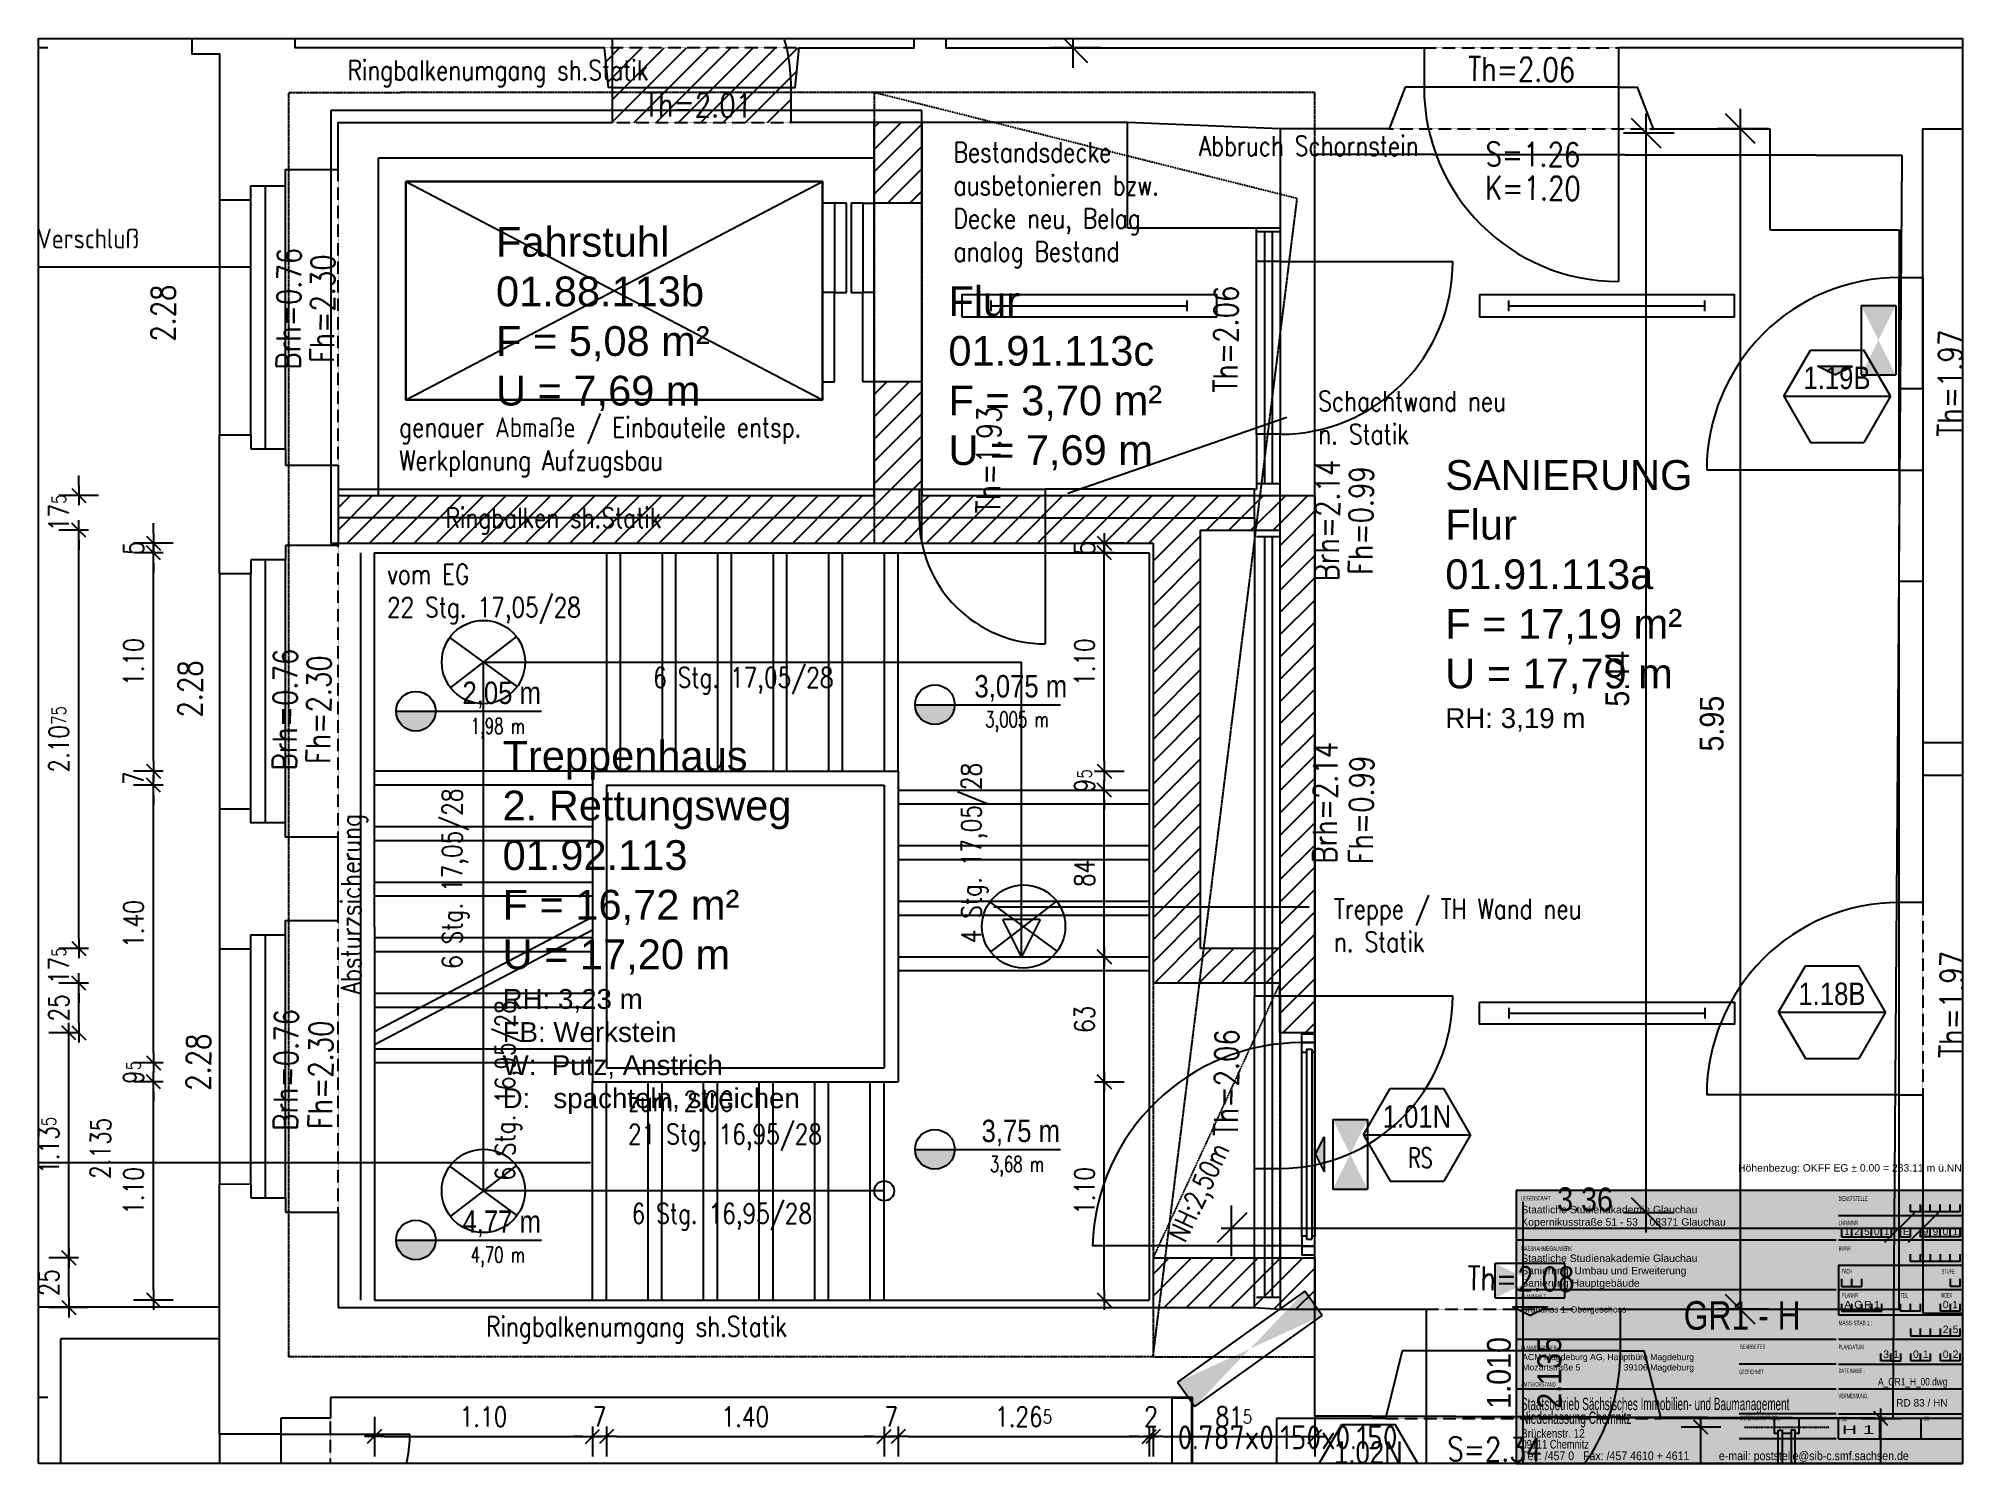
# Paper-space layout 'LayoutA3 (K) 1-25' of a CAD drawing. Header units: metres. Extents: x -105 to 283, y 0 to 288.
# The model-space entities are those that its viewports show. They can reach past a viewport. Long polylines and large blocks are cut down to what shows.
import ezdxf
from ezdxf.enums import TextEntityAlignment as Align

# ---------------------------------------------------------------- set-up
doc = ezdxf.new("R2010")
doc.units = ezdxf.units.M
doc.header["$LTSCALE"] = 0.03
for name, pattern in [('AUSGEZOGEN', [0]), ('DASHED', [0]), ('DOT', [6, 0, -6]), ('GESTRICHELT', [9, 6, -3]), ('GESTRICHELT2', [4.5, 3, -1.5]), ('STRICHLINIE', [19.05, 12.7, -6.35]), ('STRICHPUNKT', [24, 12, -6, 0, -6])]:
    doc.linetypes.add(name, pattern=pattern)
doc.layers.get('0').update_dxf_attribs({"linetype": 'CONTINUOUS'})
doc.layers.get('Defpoints').update_dxf_attribs({"linetype": 'CONTINUOUS'})
for name, color, linetype in [('1_Plankopf', 7, 'CONTINUOUS'), ('A_abriss', 44, '_ABBRUCH'), ('A_ansicht', 9, 'DASHED'), ('A_aufzug', 3, 'CONTINUOUS'), ('A_bemaßung', 2, 'CONTINUOUS'), ('A_Elektro', 1, 'STRICHLINIE'), ('A_Fenster', 7, 'CONTINUOUS'), ('A_höhen', 3, 'CONTINUOUS'), ('A_MÖBEL', 1, 'CONTINUOUS'), ('A_NR_TÜR', 1, 'CONTINUOUS'), ('A_schraffur', 10, 'CONTINUOUS'), ('A_TECHNOLOGIE', 7, 'CONTINUOUS'), ('A_text', 5, 'CONTINUOUS'), ('A_TREPPE_NEU', 3, 'CONTINUOUS'), ('A_Tuer_neu', 1, 'CONTINUOUS'), ('A_Tuernummern', 1, 'CONTINUOUS'), ('A_TXT-TUER', 1, 'CONTINUOUS'), ('A_türen', 9, 'CONTINUOUS'), ('A_verdeckt', 8, 'GESTRICHELT2'), ('A_wände', 4, 'CONTINUOUS'), ('A_WÄNDE_NEU', 6, 'CONTINUOUS'), ('CKMA0002', 2, 'CONTINUOUS'), ('E__DURCHBR', 2, 'CONTINUOUS'), ('E__LEUCHTEN', 6, 'AUSGEZOGEN'), ('E__VERSYS', 2, 'AUSGEZOGEN'), ('Z_Plankopf', 7, 'CONTINUOUS')]:
    doc.layers.add(name, color=color, linetype=linetype)
doc.styles.add('ARIAL', font='ARIAL.TTF')
doc.styles.add('ARIAL-F', font='ARIALBD.TTF', dxfattribs={"width": 0.8, "height": 1.15})
doc.styles.add('arial-n', font='ARIALN.TTF')
doc.styles.add('BOLDSIMP_FNT', font='TXT', dxfattribs={"height": 1})
doc.styles.add('ISO9', font='iso8.shx', dxfattribs={"height": 0.12})
doc.styles.add('NORM', font='simplex.shx', dxfattribs={"width": 0.7, "bigfont": 'bigfont.shx'})
doc.styles.add('PITSIMP8', font='PITSIMP8.SHX')
doc.styles.add('SIMPLEX', font='simplex.shx', dxfattribs={"width": 0.8, "height": 0.1})
doc.styles.get("Standard").update_dxf_attribs({"font": 'txt', "height": 1})
doc.linetypes.add('_ABBRUCH', pattern='A,25,[101,cadkon.shx,S=3.5,R=0,X=0,Y=0],25', length=50)
doc.dimstyles.get("Standard").update_dxf_attribs({"dimtxt": 0.1, "dimasz": 0.05, "dimexe": 0.1, "dimexo": 0.0625, "dimgap": 0.05, "dimtad": 1, "dimdec": 4, "dimzin": 0, "dimdsep": 46, "dimlunit": 3, "dimtxsty": 'SIMPLEX', "dimblk": 'DIMCROSS', "dimcen": 0.09, "dimdle": 0.025, "dimclrd": 1, "dimclre": 1, "dimclrt": 6, "dimadec": 0, "dimazin": 0, "dimtfac": 1, "dimtdec": 4, "dimtofl": 0, "dimtmove": 2, "dimatfit": 3, "dimldrblk": 'DIMCROSS', "dimfxl": 1, "dimtvp": 1, "dimtolj": 1, "dimtzin": 0, "dimarcsym": 0})

psp = doc.layouts.new('LayoutA3 (K) 1-25')

# ---------------------------------------------------------------- texts
at = {"layer": '1_Plankopf', "color": 7, "linetype": 'AUSGEZOGEN', "style": 'ARIAL'}
for s, height, width, p, p2 in [('LIEGENSCHAFT', 0.9, 0.619235, (194.19, 53.33), (200.16, 53.33)), ('DIENSTSTELLE', 0.9, 0.629517, (258.19, 53.23), (264.04, 53.23)), ('LNR/MNR', 0.9, 0.691361, (258.19, 48.32), (262.15, 48.32)), ('MASSNAHME/BAUWERK', 0.9, 0.694796, (194.19, 43.15), (204.48, 43.15)), ('BWNR', 0.9, 0.640413, (258.19, 43.2), (260.65, 43.2)), ('FACH', 0.9, 0.604807, (258.84, 38.59), (260.91, 38.59)), ('STUFE', 0.9, 0.626029, (279, 38.56), (281.58, 38.56)), ('PLANINHALT', 0.9, 0.645985, (194.19, 33.5), (199.2, 33.5)), ('PLANNR', 0.9, 0.629361, (258.9, 33.75), (262.11, 33.75)), ('TEIL', 0.9, 0.576231, (270.67, 33.75), (272.2, 33.75)), ('INDEX', 0.9, 0.593364, (278.79, 33.75), (281.07, 33.75)), ('MASS-STAB 1 :', 0.9, 0.755584, (258.19, 28.17), (265, 28.17)), ('PLANVERFASSER', 0.9, 0.655042, (194.19, 23.15), (201.33, 23.15)), ('BEARBEITET', 0.9, 0.647926, (238.34, 23.35), (243.41, 23.35)), ('PLANDATUM', 0.9, 0.657694, (258.19, 23.32), (263.29, 23.32)), ('DATEINAME :', 0.9, 0.657232, (258.19, 18.52), (263.47, 18.52)), ('AMTSVORSTAND', 0.9, 0.667092, (194.19, 15.78), (201.18, 15.78)), ('GEZEICHNET', 0.9, 0.603475, (238.18, 18.3), (243.07, 18.3)), ('Staatsbetrieb Sächsisches Immobilien- und Baumanagement', 2.5, 0.57205, (194.19, 11.05), (248.27, 11.05)), ('VERMESSUNG :', 0.9, 0.644129, (258.19, 13.44), (264.4, 13.44)), ('RD 83 / HN', 1.5, 0.963798, (269.84, 11.77), (280.17, 11.77)), ('Niederlassung Chemnitz', 2.5, 0.584935, (194.19, 8.27), (216.45, 8.27)), ('UNTERSCHRIFT SGL.:', 0.9, 0.631829, (238.24, 9.02), (246.67, 9.02)), ('SG', 0.9, 0.544981, (258.8, 8.81), (259.79, 8.81)), ('H 1', 1.75, 1.71731, (258.89, 6.23), (265.43, 6.23)), ('SG', 0.9, 0.544981, (266.81, 8.85), (267.8, 8.85)), ('SG', 0.9, 0.544981, (275.44, 8.85), (276.43, 8.85)), ('Brückenstr. 12', 1.75, 0.814198, (194.19, 5.49), (207.02, 5.49)), ('09111 Chemnitz', 1.75, 0.763439, (194.28, 3.3), (207.87, 3.3)), ('Tel.: /457 0   Fax: /457 4610 + 4611          e-mail: poststelle%%064sib-c.smf.sachsen.de', 1.75, 0.874519, (194.19, 0.97), (272.36, 0.97))]:
    psp.add_text(s, height=height, dxfattribs=dict(at, width=width)).set_placement(p, p2, align=Align.FIT)
at = {"layer": '1_Plankopf', "linetype": 'AUSGEZOGEN', "style": 'ARIAL', "width": 0.8}
psp.add_text('GR1 - H', height=5.75, dxfattribs=at).set_placement((226.98, 27.26))
at = {"layer": '1_Plankopf', "color": 7, "linetype": 'AUSGEZOGEN', "style": 'ARIAL', "width": 0.8}
psp.add_text('A_GR1_H_00.dwg', height=1.5, dxfattribs=at).set_placement((280.14, 16.04), align=Align.RIGHT)
at = {"layer": '1_Plankopf', "insert": (237.93, 60.63), "char_height": 1.5, "width": 57.55, "attachment_point": 1, "style": 'ARIAL'}
psp.add_mtext('Höhenbezug: OKFF EG ± 0.00 = 283.11 m ü.NN', dxfattribs=at)
at = {"layer": '1_Plankopf', "linetype": 'Continuous', "char_height": 1.5, "attachment_point": 1}
for s, insert, width in [('{\\fArial|b0|i0|c0|p34;Staatliche Studienakademie Glauchau\\PKopernikusstraße 51 - 53    08371 Glauchau}', (194.22, 52.23), 62.0135), ('\\fArial|b0|i0|c0|p34;1', (259.33, 47.83), 2), ('{\\fArial|b0|i0|c0|p34;2}', (261.32, 47.82), 2), ('\\fArial|b0|i0|c0|p34;5', (263.32, 47.82), 2), ('\\fArial|b0|i0|c0|p34;0', (265.32, 47.82), 2), ('\\fArial|b0|i0|c0|p34;1', (267.32, 47.82), 2), ('\\fArial|b0|i0|c0|p34;E', (271.14, 47.82), 2), ('\\fArial|b0|i0|c0|p34;9', (275.15, 47.82), 2), ('\\fArial|b0|i0|c0|p34;9', (277.15, 47.82), 2), ('\\fArial|b0|i0|c0|p34;0', (279.15, 47.82), 2), ('\\fArial|b0|i0|c0|p34;1', (281.15, 47.82), 2), ('\\fArial|b0|i0|c0|p34;Staatliche Studienakademie Glauchau\\PSanierung, Umbau und Erweiterung\\PSanierung Hauptgebäude', (194.22, 42.42), 62.0135), ('{\\fArial|b0|i0|c0|p34;2}', (279.21, 28.08), 2), ('{\\fArial|b0|i0|c0|p34;5}', (281.21, 28.08), 2), ('\\fArial|b0|i0|c0|p34;3', (267.21, 23.08), 2), ('\\fArial|b0|i0|c0|p34;1', (269.21, 23.08), 2), ('\\fArial|b0|i0|c0|p34;0', (273.21, 23.08), 2), ('{\\fArial|b0|i0|c0|p34;1}', (275.21, 23.08), 2), ('{\\fArial|b0|i0|c0|p34;0}', (279.21, 23.08), 2), ('\\fArial|b0|i0|c0|p34;2', (281.21, 23.08), 2)]:
    psp.add_mtext(s, dxfattribs=dict(at, insert=insert, width=width))
at = {"layer": '1_Plankopf', "insert": (194.17, 31.97), "char_height": 1.25, "width": 43.11, "attachment_point": 1}
psp.add_mtext('{\\fArial|b0|i0|c0|p34;Grundriss 1. Obergeschoss}', dxfattribs=at)
at = {"layer": '1_Plankopf', "linetype": 'Continuous', "char_height": 1.5, "width": 2, "attachment_point": 1}
for s, insert, style in [('A', (259.36, 33.08), 'ARIAL'), ('G', (261.36, 33.08), 'ARIAL'), ('R', (263.36, 33.08), 'ARIAL'), ('1', (265.36, 33.08), 'ARIAL'), ('{\\fArial|b0|i0|c0|p34;0}', (279.21, 33.08), 'ARIAL'), ('{\\fArial|b0|i0|c0|p34;1}', (281.21, 33.08), 'ARIAL-F')]:
    psp.add_mtext(s, dxfattribs=dict(at, insert=insert, style=style))

msp = doc.modelspace()

# ---------------------------------------------------------------- texts
at = {"layer": 'A_abriss', "ltscale": 0.3, "style": 'SIMPLEX', "width": 0.8}
for s, rotation, p in [('K=2.14', 359.4, (-1102.28954, 299.22783)), ('Th=2.01', 359.4, (-1102.22309, 298.79768)), ('Th=2.06', 89.4, (-1099.56484, 297.61739)), ('Th=1.93', 89.4, (-1100.76023, 297.00869)), ('Brh=2.14', 89.4, (-1099.05349, 296.7035)), ('Fh=0.99', 89.4, (-1098.88348, 296.70351)), ('Brh=2.14', 89.4, (-1099.06408, 295.28154)), ('Fh=0.99', 89.4, (-1098.88189, 295.24493)), ('Th=1.97', 89.4, (-1095.90587, 294.26435)), ('Th=2.06', 89.4, (-1099.56181, 293.87011))]:
    msp.add_text(s, height=0.12, rotation=rotation, dxfattribs=at).set_placement(p, align=Align.MIDDLE_CENTER)
at = {"layer": 'A_bemaßung', "color": 7, "linetype": 'DOT', "style": 'BOLDSIMP_FNT', "width": 0.9}
for s, p in [('5.44', (-1097.49581, 295.76531)), ('1.010', (-1098.09249, 292.22697)), ('2.135', (-1097.83829, 292.22697))]:
    msp.add_text(s, height=0.12, rotation=90, dxfattribs=at).set_placement(p, align=Align.BOTTOM_LEFT)
at = {"layer": 'A_bemaßung', "color": 7, "linetype": 'Continuous', "style": 'BOLDSIMP_FNT', "width": 0.9}
for s, rotation, p in [('5.95', 89.6, (-1097.02097, 295.53858)), ('3.36', 359.6, (-1097.89542, 293.18723))]:
    msp.add_text(s, height=0.12, rotation=rotation, dxfattribs=at).set_placement(p, align=Align.BOTTOM_LEFT)
at = {"layer": 'A_höhen', "linetype": 'Continuous', "style": 'SIMPLEX', "width": 0.8}
for s, rotation, p in [('Th=2.06', 359.4, (-1098.07374, 298.97742)), ('S=1.26', 359.4, (-1098.01677, 298.54907)), ('K=1.20', 359.4, (-1098.01676, 298.37907)), ('Brh=0.76', 89.4, (-1104.288, 297.77092)), ('Fh=2.30', 89.4, (-1104.118, 297.77091)), ('2.28', 89.4, (-1104.92114, 297.74887)), ('Th=1.97', 89.4, (-1095.91433, 297.39488)), ('Brh=0.76', 89.4, (-1104.30723, 295.75058)), ('Fh=2.30', 89.4, (-1104.13724, 295.75058)), ('2.28', 89.4, (-1104.78542, 295.85471)), ('Brh=0.76', 89.4, (-1104.3023, 293.93455)), ('Fh=2.30', 89.4, (-1104.1274, 293.90992)), ('2.28', 89.4, (-1104.74376, 293.97349)), ('Th=2.08', 359.4, (-1098.07776, 292.88237)), ('S=2.34', 359.4, (-1098.20934, 292.02259)), ('K=2.27', 359.4, (-1098.20935, 291.8526))]:
    msp.add_text(s, height=0.12, rotation=rotation, dxfattribs=at).set_placement(p, align=Align.MIDDLE_CENTER)
at = {"layer": 'A_text', "linetype": 'Continuous', "char_height": 0.1, "attachment_point": 1, "style": 'SIMPLEX'}
for s, insert, width in [('Ringbalkenumgang sh.Statik', (-1103.99165, 299.02242), 3.3134309), ('Bestandsdecke ausbetonieren bzw. Decke neu, Belag analog Bestand', (-1100.93722, 298.60964), 1.1525), ('Abbruch Schornstein', (-1099.70089, 298.64125), 1.1525), ('Fenster Verschluß', (-1106.0069, 298.17461), 1.4431), ('\\Fsimplex.shx;Schachtwand neu n. Statik', (-1099.09907, 297.35472), 1.1525325), ('genauer Abmaße / Einbauteile entsp.\\PWerkplanung Aufzugsbau', (-1103.73188, 297.22334), 2.3469628), ('Ringbalken sh.Statik', (-1103.49784, 296.76722), 3.3134), ('\\Fsimplex.shx;Treppe / TH Wand neu n. Statik', (-1099.02014, 294.7962), 1.5160538), ('Ringbalkenumgang sh.Statik', (-1103.29349, 292.69115), 3.3134309)]:
    msp.add_mtext(s, dxfattribs=dict(at, insert=insert, width=width))
at = {"layer": 'A_text', "linetype": 'Continuous', "char_height": 0.15, "width": 6.6459, "attachment_point": 1}
for s, insert in [('{\\fArial|b0|i0|c0|p34;Fahrstuhl\\P01.88.113b\\PF = 5,08 m²\\PU = 7,69 m}', (-1103.24351, 298.18316)), ('{\\fArial|b0|i0|c0|p34;Flur\\P01.91.113c\\PF = 3,70 m²\\PU = 7,69 m}', (-1100.96304, 297.88361)), ('{\\fArial|b0|i0|c0|p34;SANIERUNG\\PFlur\\P01.91.113a\\PF = 17,19 m²\\PU = 17,79 m\\P\\H0.6667x;RH: 3,19 m}', (-1098.45874, 297.00781)), ('{\\fArial|b0|i0|c0|p34;Treppenhaus  \\P2. Rettungsweg\\P01.92.113\\PF = 16,72 m²\\PU = 17,20 m\\P\\H0.6667x;RH: 3,23 m\\PFB: Werkstein \\PW:  Putz, Anstrich\\PD:   spachteln, streichen}', (-1103.21042, 295.59233))]:
    msp.add_mtext(s, dxfattribs=dict(at, insert=insert))
at = {"layer": 'A_text', "linetype": 'Continuous', "insert": (-1104.02419, 294.31671), "char_height": 0.1, "width": 3.3134, "attachment_point": 1, "rotation": 90, "style": 'SIMPLEX'}
msp.add_mtext('Absturzsicherung', dxfattribs=at)
at = {"layer": 'A_TREPPE_NEU', "color": 1, "linetype": 'Continuous', "char_height": 0.1, "width": 1.6932, "attachment_point": 1, "style": 'SIMPLEX'}
for s, insert in [('vom EG\\P22 Stg. 17,05/28', (-1103.79304, 296.4828)), ('6 Stg. 17,05/28', (-1102.45147, 295.96209)), ('zum 2.OG\\P21 Stg. 16,95/28', (-1102.57774, 293.82742)), ('6 Stg. 16,95/28', (-1102.55952, 293.26103))]:
    msp.add_mtext(s, dxfattribs=dict(at, insert=insert))
at = {"layer": 'A_TREPPE_NEU', "color": 1, "linetype": 'Continuous', "char_height": 0.1, "width": 1.6932, "attachment_point": 1, "rotation": 90, "style": 'SIMPLEX'}
for s, insert in [('4 Stg. 17,05/28', (-1100.89788, 294.57331)), ('6 Stg. 17,05/28', (-1103.51467, 294.44407)), ('6 Stg. 16,95/28', (-1103.24785, 293.37711))]:
    msp.add_mtext(s, dxfattribs=dict(at, insert=insert))
at = {"layer": 'CKMA0002', "color": 3, "style": 'SIMPLEX', "width": 0.8}
msp.add_text('2.135', height=0.1, rotation=89.4, dxfattribs=at).set_placement((-1105.2371, 293.53944), align=Align.MIDDLE_CENTER)
at = {"layer": 'CKMA0002', "color": 3, "linetype": 'Continuous', "style": 'SIMPLEX', "width": 0.8}
msp.add_text('NH:2,50m', height=0.1, rotation=64.682103, dxfattribs=at).set_placement((-1099.86043, 293.1022), align=Align.TOP_LEFT)

# ---------------------------------------------------------------- blocks, each defined once
blk = doc.blocks.new('A$C699961ED')
at = {"layer": '1_Plankopf', "linetype": 'Continuous', "insert": (1.65, 8.43), "char_height": 2.5, "width": 81.002, "attachment_point": 1}
blk.add_mtext('\\fArial|b0|i0|c0|p34;ACM Magdeburg AG, Hauptbüro Magdeburg\\PMozartstraße 5                  39106 Magdeburg', dxfattribs=at)
blk = doc.blocks.new('SLASH1')
at = {"layer": 'A_bemaßung', "color": 2, "linetype": 'Continuous'}
for p, q in [((0, -0.14068), (0, 0.11466)), ((0.07663, 0.07663), (-0.07319, -0.07319))]:
    blk.add_line(p, q, dxfattribs=at)
blk = doc.blocks.new('Aufzug')
at = {"layer": 'A_aufzug', "color": 1, "linetype": 'GESTRICHELT'}
for p, q in [((2.74, 0.24), (-0.24, 0.24)), ((-0.24, 0.24), (-0.24, -1.94)), ((2.74, 0.03), (2.74, 0.24))]:
    blk.add_line(p, q, dxfattribs=at)
at = {"layer": 'A_aufzug', "linetype": 'Continuous'}
for p, q in [((2.5, 0), (0, 0)), ((0, 0), (0, -1.7)), ((2.5, -1.7), (2.5, 0)), ((2.74, -1.94), (2.74, 0.03)), ((2.2395, -0.1186), (0.1395, -0.1186)), ((0.1395, -0.1186), (0.1395, -1.2186)), ((2.2395, -1.2186), (2.2395, -0.1186)), ((2.2995, -0.2274), (2.2395, -0.2274)), ((2.2995, -0.2274), (2.2995, -0.6774)), ((2.3595, -0.2274), (2.2995, -0.2274)), ((2.3595, -0.6774), (2.3595, -0.2274)), ((2.3834, -0.2266), (2.3834, -0.6766)), ((2.4434, -0.2266), (2.3834, -0.2266)), ((2.4434, -0.6766), (2.4434, -0.2266)), ((2.4435, -0.2266), (2.5, -0.2266)), ((2.74, -0.2266), (2.5, -0.2266)), ((2.2995, -0.6774), (2.2395, -0.6774)), ((2.2395, -0.6774), (2.2395, -1.1276)), ((2.2995, -1.1276), (2.2995, -0.6774)), ((2.2995, -0.6774), (2.3595, -0.6774)), ((2.3834, -0.6766), (2.4434, -0.6766)), ((2.4414, -0.6766), (2.4414, -1.1266)), ((2.5, -0.6766), (2.4434, -0.6766)), ((2.2395, -1.1276), (2.2995, -1.1276)), ((2.4414, -1.1266), (2.5, -1.1266)), ((2.5, -1.1266), (2.74, -1.1266)), ((0.1395, -1.2186), (2.2395, -1.2186)), ((0, -1.7), (2.5, -1.7)), ((-0.24, -1.94), (2.74, -1.94))]:
    blk.add_line(p, q, dxfattribs=at)
blk = doc.blocks.new('DIMCROSS')
at = {"color": 0, "linetype": 'ByBlock'}
blk.add_line((-1, 0), (1, 0), dxfattribs=at)
at = {"linetype": 'ByBlock'}
blk.add_line((-0.707107, -0.707107), (0.707107, 0.707107), dxfattribs=at)
blk = doc.blocks.new('*D22')
at = {"layer": 'CKMA0002', "color": 1, "lineweight": -2}
for p, q in [((-1096.3626, 292.1784), (-1096.1626, 292.1784)), ((-1096.2626, 285.1988), (-1096.2626, 292.1284)), ((-1096.3626, 285.1488), (-1096.1626, 285.1488))]:
    blk.add_line(p, q, dxfattribs=at)
at = {"layer": 'Defpoints', "color": 0}
for p in [(-1097.6303, 292.1784), (-1096.2626, 292.1784), (-1097.6303, 285.1488)]:
    blk.add_point(p, dxfattribs=at)
at = {"layer": 'CKMA0002', "color": 1, "lineweight": -2, "xscale": 0.05, "yscale": 0.05, "zscale": 0.05}
for p, rotation in [((-1096.2626, 292.1784), 90), ((-1096.2626, 285.1488), 270)]:
    blk.add_blockref('DIMCROSS', p, dxfattribs=dict(at, rotation=rotation))
at = {"layer": 'CKMA0002', "color": 3, "insert": (-1096.3626, 288.6636), "char_height": 0.1, "attachment_point": 5, "rotation": 90, "style": 'SIMPLEX'}
blk.add_mtext('\\A1;7.03{\\A1\\H0.7x\\S;}', dxfattribs=at)
blk = doc.blocks.new('*D99')
at = {"layer": 'CKMA0002', "color": 1, "linetype": 'Continuous', "lineweight": -2}
for p, q in [((-1097.0704, 292.1343), (-1097.2704, 292.1343)), ((-1097.1704, 290.9643), (-1097.1704, 292.0843))]:
    blk.add_line(p, q, dxfattribs=at)
at = {"layer": 'Defpoints', "color": 0, "linetype": 'Continuous'}
for p in [(-1097.1704, 292.1343), (-1096.5237, 292.1343), (-1096.5237, 290.9143)]:
    blk.add_point(p, dxfattribs=at)
at = {"layer": 'CKMA0002', "color": 1, "linetype": 'Continuous', "lineweight": -2, "xscale": 0.05, "yscale": 0.05, "zscale": 0.05}
for p, rotation in [((-1097.1704, 292.1343), 90), ((-1097.1704, 290.9143), 270)]:
    blk.add_blockref('DIMCROSS', p, dxfattribs=dict(at, rotation=rotation))
at = {"layer": 'CKMA0002', "color": 3, "linetype": 'Continuous', "insert": (-1097.2704, 291.5243), "char_height": 0.1, "attachment_point": 5, "rotation": 90, "style": 'SIMPLEX'}
blk.add_mtext('\\A1;1.22{\\A1\\H0.7x\\S;}', dxfattribs=at)
blk = doc.blocks.new('*D114')
at = {"layer": 'CKMA0002', "color": 1, "lineweight": -2}
for p, q in [((-1104.6368, 299.8693), (-1104.6368, 300.0693)), ((-1104.0399, 299.9193), (-1104.0399, 300.0693)), ((-1104.5868, 299.9693), (-1104.0899, 299.9693))]:
    blk.add_line(p, q, dxfattribs=at)
at = {"layer": 'Defpoints', "color": 0}
for p in [(-1104.0399, 299.9693), (-1104.0399, 298.7089), (-1104.6368, 298.6589)]:
    blk.add_point(p, dxfattribs=at)
at = {"layer": 'CKMA0002', "color": 1, "lineweight": -2, "xscale": 0.05, "yscale": 0.05, "zscale": 0.05, "rotation": 180}
blk.add_blockref('DIMCROSS', (-1104.6368, 299.9693), dxfattribs=at)
at = {"layer": 'CKMA0002', "color": 1, "lineweight": -2, "xscale": 0.05, "yscale": 0.05, "zscale": 0.05}
blk.add_blockref('DIMCROSS', (-1104.0399, 299.9693), dxfattribs=at)
at = {"layer": 'CKMA0002', "color": 3, "insert": (-1104.3384, 300.0693), "char_height": 0.1, "attachment_point": 5, "style": 'SIMPLEX'}
blk.add_mtext('\\A1;59{\\A1\\H0.7x\\S75;}', dxfattribs=at)
blk = doc.blocks.new('*D115')
at = {"layer": 'CKMA0002', "color": 1, "lineweight": -2}
for p, q in [((-1103.8368, 299.9193), (-1103.8368, 300.0693)), ((-1104.0899, 299.9693), (-1104.1399, 299.9693)), ((-1103.7868, 299.9693), (-1103.7368, 299.9693))]:
    blk.add_line(p, q, dxfattribs=at)
at = {"layer": 'Defpoints', "color": 0}
for p in [(-1103.8368, 299.9693), (-1104.0399, 298.7089), (-1103.8368, 298.53)]:
    blk.add_point(p, dxfattribs=at)
at = {"layer": 'CKMA0002', "color": 1, "lineweight": -2, "xscale": 0.05, "yscale": 0.05, "zscale": 0.05}
blk.add_blockref('DIMCROSS', (-1104.0399, 299.9693), dxfattribs=at)
at = {"layer": 'CKMA0002', "color": 1, "lineweight": -2, "xscale": 0.05, "yscale": 0.05, "zscale": 0.05, "rotation": 180}
blk.add_blockref('DIMCROSS', (-1103.8368, 299.9693), dxfattribs=at)
at = {"layer": 'CKMA0002', "color": 3, "insert": (-1103.9384, 300.0693), "char_height": 0.1, "attachment_point": 5, "style": 'SIMPLEX'}
blk.add_mtext('\\A1;20{\\A1\\H0.7x\\S25;}', dxfattribs=at)
blk = doc.blocks.new('*D116')
at = {"layer": 'CKMA0002', "color": 1, "lineweight": -2}
for p, q in [((-1101.3369, 299.9193), (-1101.3369, 300.0693)), ((-1103.7868, 299.9693), (-1101.3869, 299.9693))]:
    blk.add_line(p, q, dxfattribs=at)
at = {"layer": 'Defpoints', "color": 0}
for p in [(-1101.3369, 299.9693), (-1103.8368, 298.53), (-1101.3369, 298.5062)]:
    blk.add_point(p, dxfattribs=at)
at = {"layer": 'CKMA0002', "color": 1, "lineweight": -2, "xscale": 0.05, "yscale": 0.05, "zscale": 0.05, "rotation": 180}
blk.add_blockref('DIMCROSS', (-1103.8368, 299.9693), dxfattribs=at)
at = {"layer": 'CKMA0002', "color": 1, "lineweight": -2, "xscale": 0.05, "yscale": 0.05, "zscale": 0.05}
blk.add_blockref('DIMCROSS', (-1101.3369, 299.9693), dxfattribs=at)
at = {"layer": 'CKMA0002', "color": 3, "insert": (-1102.5868, 300.0693), "char_height": 0.1, "attachment_point": 5, "style": 'SIMPLEX'}
blk.add_mtext('\\A1;2.50{\\A1\\H0.7x\\S;}', dxfattribs=at)
blk = doc.blocks.new('*D117')
at = {"layer": 'CKMA0002', "color": 1, "lineweight": -2}
for p, q in [((-1101.0969, 299.9193), (-1101.0969, 300.0693)), ((-1101.2869, 299.9693), (-1101.1469, 299.9693))]:
    blk.add_line(p, q, dxfattribs=at)
at = {"layer": 'Defpoints', "color": 0}
for p in [(-1101.0969, 299.9693), (-1101.3369, 298.5062), (-1101.0969, 298.5062)]:
    blk.add_point(p, dxfattribs=at)
at = {"layer": 'CKMA0002', "color": 1, "lineweight": -2, "xscale": 0.05, "yscale": 0.05, "zscale": 0.05, "rotation": 180}
blk.add_blockref('DIMCROSS', (-1101.3369, 299.9693), dxfattribs=at)
at = {"layer": 'CKMA0002', "color": 1, "lineweight": -2, "xscale": 0.05, "yscale": 0.05, "zscale": 0.05}
blk.add_blockref('DIMCROSS', (-1101.0969, 299.9693), dxfattribs=at)
at = {"layer": 'CKMA0002', "color": 3, "insert": (-1101.2169, 300.0693), "char_height": 0.1, "attachment_point": 5, "style": 'SIMPLEX'}
blk.add_mtext('\\A1;24{\\A1\\H0.7x\\S;}', dxfattribs=at)
blk = doc.blocks.new('*D118')
at = {"layer": 'CKMA0002', "color": 1, "lineweight": -2}
for p, q in [((-1099.1169, 299.9193), (-1099.1169, 300.0693)), ((-1101.0469, 299.9693), (-1099.1669, 299.9693))]:
    blk.add_line(p, q, dxfattribs=at)
at = {"layer": 'Defpoints', "color": 0}
for p in [(-1099.1169, 299.9693), (-1101.0969, 298.5062), (-1099.1169, 296.83)]:
    blk.add_point(p, dxfattribs=at)
at = {"layer": 'CKMA0002', "color": 1, "lineweight": -2, "xscale": 0.05, "yscale": 0.05, "zscale": 0.05, "rotation": 180}
blk.add_blockref('DIMCROSS', (-1101.0969, 299.9693), dxfattribs=at)
at = {"layer": 'CKMA0002', "color": 1, "lineweight": -2, "xscale": 0.05, "yscale": 0.05, "zscale": 0.05}
blk.add_blockref('DIMCROSS', (-1099.1169, 299.9693), dxfattribs=at)
at = {"layer": 'CKMA0002', "color": 3, "insert": (-1100.1069, 300.0693), "char_height": 0.1, "attachment_point": 5, "style": 'SIMPLEX'}
blk.add_mtext('\\A1;1.98{\\A1\\H0.7x\\S;}', dxfattribs=at)
blk = doc.blocks.new('*D119')
at = {"layer": 'CKMA0002', "color": 1, "lineweight": -2}
for p, q in [((-1096.171, 299.8693), (-1096.171, 300.0693)), ((-1099.0669, 299.9693), (-1096.221, 299.9693))]:
    blk.add_line(p, q, dxfattribs=at)
at = {"layer": 'Defpoints', "color": 0}
for p in [(-1096.171, 299.9693), (-1096.171, 297.9432), (-1099.1169, 296.83)]:
    blk.add_point(p, dxfattribs=at)
at = {"layer": 'CKMA0002', "color": 1, "lineweight": -2, "xscale": 0.05, "yscale": 0.05, "zscale": 0.05, "rotation": 180}
blk.add_blockref('DIMCROSS', (-1099.1169, 299.9693), dxfattribs=at)
at = {"layer": 'CKMA0002', "color": 1, "lineweight": -2, "xscale": 0.05, "yscale": 0.05, "zscale": 0.05}
blk.add_blockref('DIMCROSS', (-1096.171, 299.9693), dxfattribs=at)
at = {"layer": 'CKMA0002', "color": 3, "insert": (-1097.6439, 300.0693), "char_height": 0.1, "attachment_point": 5, "style": 'SIMPLEX'}
blk.add_mtext('\\A1;2.94{\\A1\\H0.7x\\S5;}', dxfattribs=at)
blk = doc.blocks.new('*D120')
at = {"layer": 'CKMA0002', "color": 1, "lineweight": -2}
for p, q in [((-1104.0399, 299.5837), (-1104.0399, 299.7837)), ((-1099.9319, 299.6337), (-1099.9319, 299.7837)), ((-1103.9899, 299.6837), (-1099.9819, 299.6837))]:
    blk.add_line(p, q, dxfattribs=at)
at = {"layer": 'Defpoints', "color": 0}
for p in [(-1099.9319, 299.6837), (-1099.9319, 295.4346), (-1104.0399, 295.3846)]:
    blk.add_point(p, dxfattribs=at)
at = {"layer": 'CKMA0002', "color": 1, "lineweight": -2, "xscale": 0.05, "yscale": 0.05, "zscale": 0.05, "rotation": 180}
blk.add_blockref('DIMCROSS', (-1104.0399, 299.6837), dxfattribs=at)
at = {"layer": 'CKMA0002', "color": 1, "lineweight": -2, "xscale": 0.05, "yscale": 0.05, "zscale": 0.05}
blk.add_blockref('DIMCROSS', (-1099.9319, 299.6837), dxfattribs=at)
at = {"layer": 'CKMA0002', "color": 3, "insert": (-1101.9859, 299.7837), "char_height": 0.1, "attachment_point": 5, "style": 'SIMPLEX'}
blk.add_mtext('\\A1;4.10{\\A1\\H0.7x\\S75;}', dxfattribs=at)
blk = doc.blocks.new('*D121')
at = {"layer": 'CKMA0002', "color": 1, "lineweight": -2}
for p, q in [((-1099.6919, 299.6337), (-1099.6919, 299.7837)), ((-1099.8819, 299.6837), (-1099.7419, 299.6837))]:
    blk.add_line(p, q, dxfattribs=at)
at = {"layer": 'Defpoints', "color": 0}
for p in [(-1099.6919, 299.6837), (-1099.9319, 295.4346), (-1099.6919, 295.4346)]:
    blk.add_point(p, dxfattribs=at)
at = {"layer": 'CKMA0002', "color": 1, "lineweight": -2, "xscale": 0.05, "yscale": 0.05, "zscale": 0.05, "rotation": 180}
blk.add_blockref('DIMCROSS', (-1099.9319, 299.6837), dxfattribs=at)
at = {"layer": 'CKMA0002', "color": 1, "lineweight": -2, "xscale": 0.05, "yscale": 0.05, "zscale": 0.05}
blk.add_blockref('DIMCROSS', (-1099.6919, 299.6837), dxfattribs=at)
at = {"layer": 'CKMA0002', "color": 3, "insert": (-1099.8119, 299.7837), "char_height": 0.1, "attachment_point": 5, "style": 'SIMPLEX'}
blk.add_mtext('\\A1;24{\\A1\\H0.7x\\S;}', dxfattribs=at)
blk = doc.blocks.new('*D122')
at = {"layer": 'CKMA0002', "color": 1, "lineweight": -2}
for p, q in [((-1099.2908, 299.6337), (-1099.2908, 299.7837)), ((-1099.6419, 299.6837), (-1099.3408, 299.6837))]:
    blk.add_line(p, q, dxfattribs=at)
at = {"layer": 'Defpoints', "color": 0}
for p in [(-1099.2908, 299.6837), (-1099.6919, 295.4346), (-1099.2908, 295.4346)]:
    blk.add_point(p, dxfattribs=at)
at = {"layer": 'CKMA0002', "color": 1, "lineweight": -2, "xscale": 0.05, "yscale": 0.05, "zscale": 0.05, "rotation": 180}
blk.add_blockref('DIMCROSS', (-1099.6919, 299.6837), dxfattribs=at)
at = {"layer": 'CKMA0002', "color": 1, "lineweight": -2, "xscale": 0.05, "yscale": 0.05, "zscale": 0.05}
blk.add_blockref('DIMCROSS', (-1099.2908, 299.6837), dxfattribs=at)
at = {"layer": 'CKMA0002', "color": 3, "insert": (-1099.4913, 299.7837), "char_height": 0.1, "attachment_point": 5, "style": 'SIMPLEX'}
blk.add_mtext('\\A1;40{\\A1\\H0.7x\\S;}', dxfattribs=at)
blk = doc.blocks.new('*D123')
at = {"layer": 'CKMA0002', "color": 1, "lineweight": -2}
for p, q in [((-1099.1169, 299.6337), (-1099.1169, 299.7837)), ((-1099.3408, 299.6837), (-1099.3908, 299.6837)), ((-1099.0669, 299.6837), (-1099.0169, 299.6837))]:
    blk.add_line(p, q, dxfattribs=at)
at = {"layer": 'Defpoints', "color": 0}
for p in [(-1099.1169, 299.6837), (-1099.1169, 295.6805), (-1099.2908, 295.4346)]:
    blk.add_point(p, dxfattribs=at)
at = {"layer": 'CKMA0002', "color": 1, "lineweight": -2, "xscale": 0.05, "yscale": 0.05, "zscale": 0.05}
blk.add_blockref('DIMCROSS', (-1099.2908, 299.6837), dxfattribs=at)
at = {"layer": 'CKMA0002', "color": 1, "lineweight": -2, "xscale": 0.05, "yscale": 0.05, "zscale": 0.05, "rotation": 180}
blk.add_blockref('DIMCROSS', (-1099.1169, 299.6837), dxfattribs=at)
at = {"layer": 'CKMA0002', "color": 3, "insert": (-1099.2038, 299.7837), "char_height": 0.1, "attachment_point": 5, "style": 'SIMPLEX'}
blk.add_mtext('\\A1;17{\\A1\\H0.7x\\S5;}', dxfattribs=at)
blk = doc.blocks.new('*D124')
at = {"layer": 'CKMA0002', "color": 1, "lineweight": -2}
for p, q in [((-1096.171, 299.5837), (-1096.171, 299.7837)), ((-1099.0669, 299.6837), (-1096.221, 299.6837))]:
    blk.add_line(p, q, dxfattribs=at)
at = {"layer": 'Defpoints', "color": 0}
for p in [(-1096.171, 299.6837), (-1096.171, 295.8961), (-1099.1169, 295.6805)]:
    blk.add_point(p, dxfattribs=at)
at = {"layer": 'CKMA0002', "color": 1, "lineweight": -2, "xscale": 0.05, "yscale": 0.05, "zscale": 0.05, "rotation": 180}
blk.add_blockref('DIMCROSS', (-1099.1169, 299.6837), dxfattribs=at)
at = {"layer": 'CKMA0002', "color": 1, "lineweight": -2, "xscale": 0.05, "yscale": 0.05, "zscale": 0.05}
blk.add_blockref('DIMCROSS', (-1096.171, 299.6837), dxfattribs=at)
at = {"layer": 'CKMA0002', "color": 3, "insert": (-1097.6439, 299.7837), "char_height": 0.1, "attachment_point": 5, "style": 'SIMPLEX'}
blk.add_mtext('\\A1;2.94{\\A1\\H0.7x\\S5;}', dxfattribs=at)
blk = doc.blocks.new('*D125')
at = {"layer": 'CKMA0002', "color": 1, "lineweight": -2}
for p, q in [((-1105.5534, 292.7372), (-1105.7034, 292.7372)), ((-1105.6034, 292.3344), (-1105.6034, 292.6872)), ((-1105.5034, 292.2844), (-1105.7034, 292.2844))]:
    blk.add_line(p, q, dxfattribs=at)
at = {"layer": 'Defpoints', "color": 0}
for p in [(-1105.6034, 292.7372), (-1100.9746, 292.7372), (-1100.9246, 292.2844)]:
    blk.add_point(p, dxfattribs=at)
at = {"layer": 'CKMA0002', "color": 1, "lineweight": -2, "xscale": 0.05, "yscale": 0.05, "zscale": 0.05}
for p, rotation in [((-1105.6034, 292.7372), 90), ((-1105.6034, 292.2844), 270)]:
    blk.add_blockref('DIMCROSS', p, dxfattribs=dict(at, rotation=rotation))
at = {"layer": 'CKMA0002', "color": 3, "insert": (-1105.7034, 292.5108), "char_height": 0.1, "attachment_point": 5, "rotation": 90, "style": 'SIMPLEX'}
blk.add_mtext('\\A1;45{\\A1\\H0.7x\\S25;}', dxfattribs=at)
blk = doc.blocks.new('*D126')
at = {"layer": 'CKMA0002', "color": 1, "lineweight": -2}
for p, q in [((-1105.5534, 296.59), (-1105.7034, 296.59)), ((-1105.6034, 292.7872), (-1105.6034, 296.54))]:
    blk.add_line(p, q, dxfattribs=at)
at = {"layer": 'Defpoints', "color": 0}
for p in [(-1105.6034, 296.59), (-1101.5174, 296.59), (-1100.9746, 292.7372)]:
    blk.add_point(p, dxfattribs=at)
at = {"layer": 'CKMA0002', "color": 1, "lineweight": -2, "xscale": 0.05, "yscale": 0.05, "zscale": 0.05}
for p, rotation in [((-1105.6034, 296.59), 90), ((-1105.6034, 292.7372), 270)]:
    blk.add_blockref('DIMCROSS', p, dxfattribs=dict(at, rotation=rotation))
at = {"layer": 'CKMA0002', "color": 3, "insert": (-1105.7034, 294.6636), "char_height": 0.1, "attachment_point": 5, "rotation": 90, "style": 'SIMPLEX'}
blk.add_mtext('\\A1;3.85{\\A1\\H0.7x\\S25;}', dxfattribs=at)
blk = doc.blocks.new('*D127')
at = {"layer": 'CKMA0002', "color": 1, "lineweight": -2}
for p, q in [((-1105.5534, 296.83), (-1105.7034, 296.83)), ((-1105.6034, 296.64), (-1105.6034, 296.78))]:
    blk.add_line(p, q, dxfattribs=at)
at = {"layer": 'Defpoints', "color": 0}
for p in [(-1105.6034, 296.83), (-1101.5174, 296.83), (-1101.5174, 296.59)]:
    blk.add_point(p, dxfattribs=at)
at = {"layer": 'CKMA0002', "color": 1, "lineweight": -2, "xscale": 0.05, "yscale": 0.05, "zscale": 0.05}
for p, rotation in [((-1105.6034, 296.83), 90), ((-1105.6034, 296.59), 270)]:
    blk.add_blockref('DIMCROSS', p, dxfattribs=dict(at, rotation=rotation))
at = {"layer": 'CKMA0002', "color": 3, "insert": (-1105.7034, 296.71), "char_height": 0.1, "attachment_point": 5, "rotation": 90, "style": 'SIMPLEX'}
blk.add_mtext('\\A1;24{\\A1\\H0.7x\\S;}', dxfattribs=at)
blk = doc.blocks.new('*D128')
at = {"layer": 'CKMA0002', "color": 1, "lineweight": -2}
for p, q in [((-1105.5534, 298.53), (-1105.7034, 298.53)), ((-1105.6034, 296.88), (-1105.6034, 298.48))]:
    blk.add_line(p, q, dxfattribs=at)
at = {"layer": 'Defpoints', "color": 0}
for p in [(-1105.6034, 298.53), (-1101.5174, 298.53), (-1101.5174, 296.83)]:
    blk.add_point(p, dxfattribs=at)
at = {"layer": 'CKMA0002', "color": 1, "lineweight": -2, "xscale": 0.05, "yscale": 0.05, "zscale": 0.05}
for p, rotation in [((-1105.6034, 298.53), 90), ((-1105.6034, 296.83), 270)]:
    blk.add_blockref('DIMCROSS', p, dxfattribs=dict(at, rotation=rotation))
at = {"layer": 'CKMA0002', "color": 3, "insert": (-1105.7034, 297.68), "char_height": 0.1, "attachment_point": 5, "rotation": 90, "style": 'SIMPLEX'}
blk.add_mtext('\\A1;1.70{\\A1\\H0.7x\\S;}', dxfattribs=at)
blk = doc.blocks.new('*D129')
at = {"layer": 'CKMA0002', "color": 1, "lineweight": -2}
for p, q in [((-1105.6034, 298.7589), (-1105.6034, 298.8089)), ((-1105.5534, 298.7089), (-1105.7034, 298.7089)), ((-1105.6034, 298.48), (-1105.6034, 298.43))]:
    blk.add_line(p, q, dxfattribs=at)
at = {"layer": 'Defpoints', "color": 0}
for p in [(-1105.6034, 298.7089), (-1100.5758, 298.7089), (-1101.5174, 298.53)]:
    blk.add_point(p, dxfattribs=at)
at = {"layer": 'CKMA0002', "color": 1, "lineweight": -2, "xscale": 0.05, "yscale": 0.05, "zscale": 0.05}
for p, rotation in [((-1105.6034, 298.7089), 270), ((-1105.6034, 298.53), 90)]:
    blk.add_blockref('DIMCROSS', p, dxfattribs=dict(at, rotation=rotation))
at = {"layer": 'CKMA0002', "color": 3, "insert": (-1105.7034, 298.6194), "char_height": 0.1, "attachment_point": 5, "rotation": 90, "style": 'SIMPLEX'}
blk.add_mtext('\\A1;18{\\A1\\H0.7x\\S;}', dxfattribs=at)
blk = doc.blocks.new('*D130')
at = {"layer": 'CKMA0002', "color": 1, "lineweight": -2}
for p, q in [((-1105.5034, 299.0854), (-1105.7034, 299.0854)), ((-1105.6034, 298.7589), (-1105.6034, 299.0354))]:
    blk.add_line(p, q, dxfattribs=at)
at = {"layer": 'Defpoints', "color": 0}
for p in [(-1105.6034, 299.0854), (-1100.5758, 299.0854), (-1100.5758, 298.7089)]:
    blk.add_point(p, dxfattribs=at)
at = {"layer": 'CKMA0002', "color": 1, "lineweight": -2, "xscale": 0.05, "yscale": 0.05, "zscale": 0.05}
for p, rotation in [((-1105.6034, 299.0854), 90), ((-1105.6034, 298.7089), 270)]:
    blk.add_blockref('DIMCROSS', p, dxfattribs=dict(at, rotation=rotation))
at = {"layer": 'CKMA0002', "color": 3, "insert": (-1105.7034, 298.8971), "char_height": 0.1, "attachment_point": 5, "rotation": 90, "style": 'SIMPLEX'}
blk.add_mtext('\\A1;37{\\A1\\H0.7x\\S75;}', dxfattribs=at)
blk = doc.blocks.new('*D131')
at = {"layer": 'CKMA0002', "color": 1, "lineweight": -2}
for p, q in [((-1105.3474, 292.9872), (-1105.4974, 292.9872)), ((-1105.3974, 292.7872), (-1105.3974, 292.9372)), ((-1105.2974, 292.7372), (-1105.4974, 292.7372))]:
    blk.add_line(p, q, dxfattribs=at)
at = {"layer": 'Defpoints', "color": 0}
for p in [(-1105.3974, 292.9872), (-1099.1169, 292.9872), (-1099.0669, 292.7372)]:
    blk.add_point(p, dxfattribs=at)
at = {"layer": 'CKMA0002', "color": 1, "lineweight": -2, "xscale": 0.05, "yscale": 0.05, "zscale": 0.05}
for p, rotation in [((-1105.3974, 292.9872), 90), ((-1105.3974, 292.7372), 270)]:
    blk.add_blockref('DIMCROSS', p, dxfattribs=dict(at, rotation=rotation))
at = {"layer": 'CKMA0002', "color": 3, "insert": (-1105.4974, 292.8622), "char_height": 0.1, "attachment_point": 5, "rotation": 90, "style": 'SIMPLEX'}
blk.add_mtext('\\A1;25{\\A1\\H0.7x\\S;}', dxfattribs=at)
blk = doc.blocks.new('*D132')
at = {"layer": 'CKMA0002', "color": 1, "lineweight": -2}
for p, q in [((-1105.3474, 294.1222), (-1105.4974, 294.1222)), ((-1105.3974, 293.0372), (-1105.3974, 294.0722))]:
    blk.add_line(p, q, dxfattribs=at)
at = {"layer": 'Defpoints', "color": 0}
for p in [(-1105.3974, 294.1222), (-1099.1645, 294.1222), (-1099.1169, 292.9872)]:
    blk.add_point(p, dxfattribs=at)
at = {"layer": 'CKMA0002', "color": 1, "lineweight": -2, "xscale": 0.05, "yscale": 0.05, "zscale": 0.05}
for p, rotation in [((-1105.3974, 294.1222), 90), ((-1105.3974, 292.9872), 270)]:
    blk.add_blockref('DIMCROSS', p, dxfattribs=dict(at, rotation=rotation))
at = {"layer": 'CKMA0002', "color": 3, "insert": (-1105.4974, 293.5547), "char_height": 0.1, "attachment_point": 5, "rotation": 90, "style": 'SIMPLEX'}
blk.add_mtext('\\A1;1.13{\\A1\\H0.7x\\S5;}', dxfattribs=at)
blk = doc.blocks.new('*D133')
at = {"layer": 'CKMA0002', "color": 1, "lineweight": -2}
for p, q in [((-1105.297, 294.3722), (-1105.447, 294.3722)), ((-1105.347, 294.1722), (-1105.347, 294.3222))]:
    blk.add_line(p, q, dxfattribs=at)
at = {"layer": 'Defpoints', "color": 0}
for p in [(-1105.347, 294.3722), (-1099.4749, 294.3722), (-1099.1142, 294.1222)]:
    blk.add_point(p, dxfattribs=at)
at = {"layer": 'CKMA0002', "color": 1, "lineweight": -2, "xscale": 0.05, "yscale": 0.05, "zscale": 0.05}
for p, rotation in [((-1105.347, 294.3722), 90), ((-1105.347, 294.1222), 270)]:
    blk.add_blockref('DIMCROSS', p, dxfattribs=dict(at, rotation=rotation))
at = {"layer": 'CKMA0002', "color": 3, "insert": (-1105.447, 294.2472), "char_height": 0.1, "attachment_point": 5, "rotation": 90, "style": 'SIMPLEX'}
blk.add_mtext('\\A1;25{\\A1\\H0.7x\\S;}', dxfattribs=at)
blk = doc.blocks.new('*D134')
at = {"layer": 'CKMA0002', "color": 1, "lineweight": -2}
for p, q in [((-1105.347, 294.5972), (-1105.347, 294.6472)), ((-1105.297, 294.5472), (-1105.447, 294.5472)), ((-1105.347, 294.3222), (-1105.347, 294.2722))]:
    blk.add_line(p, q, dxfattribs=at)
at = {"layer": 'Defpoints', "color": 0}
for p in [(-1105.347, 294.5472), (-1099.4749, 294.5472), (-1099.4749, 294.3722)]:
    blk.add_point(p, dxfattribs=at)
at = {"layer": 'CKMA0002', "color": 1, "lineweight": -2, "xscale": 0.05, "yscale": 0.05, "zscale": 0.05}
for p, rotation in [((-1105.347, 294.5472), 270), ((-1105.347, 294.3722), 90)]:
    blk.add_blockref('DIMCROSS', p, dxfattribs=dict(at, rotation=rotation))
at = {"layer": 'CKMA0002', "color": 3, "insert": (-1105.447, 294.4597), "char_height": 0.1, "attachment_point": 5, "rotation": 90, "style": 'SIMPLEX'}
blk.add_mtext('\\A1;17{\\A1\\H0.7x\\S5;}', dxfattribs=at)
blk = doc.blocks.new('*D135')
at = {"layer": 'CKMA0002', "color": 1, "lineweight": -2}
for p, q in [((-1105.297, 296.655), (-1105.447, 296.655)), ((-1105.347, 294.5972), (-1105.347, 296.605))]:
    blk.add_line(p, q, dxfattribs=at)
at = {"layer": 'Defpoints', "color": 0}
for p in [(-1105.347, 296.655), (-1099.4373, 296.655), (-1099.4749, 294.5472)]:
    blk.add_point(p, dxfattribs=at)
at = {"layer": 'CKMA0002', "color": 1, "lineweight": -2, "xscale": 0.05, "yscale": 0.05, "zscale": 0.05}
for p, rotation in [((-1105.347, 296.655), 90), ((-1105.347, 294.5472), 270)]:
    blk.add_blockref('DIMCROSS', p, dxfattribs=dict(at, rotation=rotation))
at = {"layer": 'CKMA0002', "color": 3, "insert": (-1105.447, 295.6011), "char_height": 0.1, "attachment_point": 5, "rotation": 90, "style": 'SIMPLEX'}
blk.add_mtext('\\A1;2.10{\\A1\\H0.7x\\S75;}', dxfattribs=at)
blk = doc.blocks.new('*D136')
at = {"layer": 'CKMA0002', "color": 1, "lineweight": -2}
for p, q in [((-1105.347, 296.88), (-1105.347, 296.93)), ((-1105.247, 296.83), (-1105.447, 296.83)), ((-1105.347, 296.605), (-1105.347, 296.555))]:
    blk.add_line(p, q, dxfattribs=at)
at = {"layer": 'Defpoints', "color": 0}
for p in [(-1105.347, 296.83), (-1099.4373, 296.83), (-1099.4373, 296.655)]:
    blk.add_point(p, dxfattribs=at)
at = {"layer": 'CKMA0002', "color": 1, "lineweight": -2, "xscale": 0.05, "yscale": 0.05, "zscale": 0.05}
for p, rotation in [((-1105.347, 296.83), 270), ((-1105.347, 296.655), 90)]:
    blk.add_blockref('DIMCROSS', p, dxfattribs=dict(at, rotation=rotation))
at = {"layer": 'CKMA0002', "color": 3, "insert": (-1105.447, 296.7425), "char_height": 0.1, "attachment_point": 5, "rotation": 90, "style": 'SIMPLEX'}
blk.add_mtext('\\A1;17{\\A1\\H0.7x\\S5;}', dxfattribs=at)
blk = doc.blocks.new('Tür-Nr')
at = {"layer": 'A_NR_TÜR'}
for p, q in [((-0.0573, -108.8652), (0.0772, -108.6321)), ((0.0772, -108.6321), (0.3468, -108.6321)), ((0.4812, -108.8652), (0.3468, -108.6321)), ((-0.0573, -108.8652), (0.4812, -108.8652)), ((-0.0573, -108.8652), (0.0772, -109.0983)), ((0.4812, -108.8652), (0.3468, -109.0983)), ((0.0772, -109.0983), (0.3468, -109.0983))]:
    blk.add_line(p, q, dxfattribs=at)
at = {"layer": 'A_TXT-TUER', "style": 'arial-n', "flags": 4}
blk.add_attdef('TÜR-NR.', text='', height=0.1129, dxfattribs=at).set_placement((0.2114, -108.7723), align=Align.MIDDLE_CENTER)
at = {"layer": 'A_TXT-TUER', "style": 'NORM', "width": 0.7}
for tag, flags, p in [('BRANDSCHUTZ', 4, (0.2287, -108.9809)), ('DIN', 5, (0.214, -109.1983)), ('ABMESSUNG', 5, (0.214, -109.3327)), ('MATERIAL', 5, (0.214, -109.4671)), ('WANDART', 5, (0.214, -109.6015)), ('ZARGE', 5, (0.214, -109.7359)), ('SCHLOSS', 5, (0.214, -109.8703)), ('BESCHLÄGE', 5, (0.214, -110.0047)), ('SONSTIGES', 5, (0.214, -110.1391))]:
    blk.add_attdef(tag, text='', height=0.0784, dxfattribs=dict(at, flags=flags)).set_placement(p, align=Align.MIDDLE_CENTER)
blk = doc.blocks.new('Höhenquote')
at = {"layer": 'A_höhen'}
blk.add_hatch(color=1, dxfattribs=at).paths.add_polyline_path([(-3.8579, -99.3249, 1), (-3.6579, -99.3249)])
at = {"layer": 'A_höhen', "color": 1}
blk.add_line((-3.8579, -99.3249), (-3.124, -99.3249), dxfattribs=at)
blk.add_circle((-3.7579, -99.3249), 0.1, dxfattribs=at)
at = {"layer": 'A_höhen', "color": 1, "style": 'arial-n', "flags": 4}
blk.add_attdef('OKF', text='', height=0.1129, dxfattribs=at).set_placement((-3.415, -99.2321), align=Align.MIDDLE_CENTER)
at = {"layer": 'A_höhen', "color": 1, "style": 'NORM', "width": 0.7, "flags": 4}
blk.add_attdef('OKR', text='', height=0.0784, dxfattribs=at).set_placement((-3.4053, -99.3992), align=Align.MIDDLE_CENTER)
blk = doc.blocks.new('*D167')
at = {"layer": 'CKMA0002', "color": 1, "lineweight": -2}
for p, q in [((-1103.8568, 292.187), (-1103.8568, 291.987)), ((-1102.7568, 292.137), (-1102.7568, 291.987)), ((-1103.8068, 292.087), (-1102.8068, 292.087))]:
    blk.add_line(p, q, dxfattribs=at)
at = {"layer": 'Defpoints', "color": 0}
for p in [(-1103.8568, 293.083), (-1102.7568, 293.033), (-1102.7568, 292.087)]:
    blk.add_point(p, dxfattribs=at)
at = {"layer": 'CKMA0002', "color": 1, "lineweight": -2, "xscale": 0.05, "yscale": 0.05, "zscale": 0.05, "rotation": 180}
blk.add_blockref('DIMCROSS', (-1103.8568, 292.087), dxfattribs=at)
at = {"layer": 'CKMA0002', "color": 1, "lineweight": -2, "xscale": 0.05, "yscale": 0.05, "zscale": 0.05}
blk.add_blockref('DIMCROSS', (-1102.7568, 292.087), dxfattribs=at)
at = {"layer": 'CKMA0002', "color": 3, "insert": (-1103.3068, 292.187), "char_height": 0.1, "attachment_point": 5, "style": 'SIMPLEX'}
blk.add_mtext('\\A1;1.10{\\A1\\H0.7x\\S;}', dxfattribs=at)
blk = doc.blocks.new('*D168')
at = {"layer": 'CKMA0002', "color": 1, "lineweight": -2}
for p, q in [((-1102.6869, 292.137), (-1102.6869, 291.987)), ((-1102.8068, 292.087), (-1102.8568, 292.087)), ((-1102.6369, 292.087), (-1102.5869, 292.087))]:
    blk.add_line(p, q, dxfattribs=at)
at = {"layer": 'Defpoints', "color": 0}
for p in [(-1102.7568, 293.033), (-1102.6869, 293.033), (-1102.6869, 292.087)]:
    blk.add_point(p, dxfattribs=at)
at = {"layer": 'CKMA0002', "color": 1, "lineweight": -2, "xscale": 0.05, "yscale": 0.05, "zscale": 0.05}
blk.add_blockref('DIMCROSS', (-1102.7568, 292.087), dxfattribs=at)
at = {"layer": 'CKMA0002', "color": 1, "lineweight": -2, "xscale": 0.05, "yscale": 0.05, "zscale": 0.05, "rotation": 180}
blk.add_blockref('DIMCROSS', (-1102.6869, 292.087), dxfattribs=at)
at = {"layer": 'CKMA0002', "color": 3, "insert": (-1102.7219, 292.187), "char_height": 0.1, "attachment_point": 5, "style": 'SIMPLEX'}
blk.add_mtext('\\A1;7{\\A1\\H0.7x\\S;}', dxfattribs=at)
blk = doc.blocks.new('*D169')
at = {"layer": 'CKMA0002', "color": 1, "lineweight": -2}
for p, q in [((-1101.2869, 292.137), (-1101.2869, 291.987)), ((-1102.6369, 292.087), (-1101.3369, 292.087))]:
    blk.add_line(p, q, dxfattribs=at)
at = {"layer": 'Defpoints', "color": 0}
for p in [(-1102.6869, 293.033), (-1101.2869, 293.033), (-1101.2869, 292.087)]:
    blk.add_point(p, dxfattribs=at)
at = {"layer": 'CKMA0002', "color": 1, "lineweight": -2, "xscale": 0.05, "yscale": 0.05, "zscale": 0.05, "rotation": 180}
blk.add_blockref('DIMCROSS', (-1102.6869, 292.087), dxfattribs=at)
at = {"layer": 'CKMA0002', "color": 1, "lineweight": -2, "xscale": 0.05, "yscale": 0.05, "zscale": 0.05}
blk.add_blockref('DIMCROSS', (-1101.2869, 292.087), dxfattribs=at)
at = {"layer": 'CKMA0002', "color": 3, "insert": (-1101.9869, 292.187), "char_height": 0.1, "attachment_point": 5, "style": 'SIMPLEX'}
blk.add_mtext('\\A1;1.40{\\A1\\H0.7x\\S;}', dxfattribs=at)
blk = doc.blocks.new('*D170')
at = {"layer": 'CKMA0002', "color": 1, "lineweight": -2}
for p, q in [((-1101.2168, 292.137), (-1101.2168, 291.987)), ((-1101.3369, 292.087), (-1101.3869, 292.087)), ((-1101.1668, 292.087), (-1101.1168, 292.087))]:
    blk.add_line(p, q, dxfattribs=at)
at = {"layer": 'Defpoints', "color": 0}
for p in [(-1101.2168, 293.9467), (-1101.2869, 293.033), (-1101.2168, 292.087)]:
    blk.add_point(p, dxfattribs=at)
at = {"layer": 'CKMA0002', "color": 1, "lineweight": -2, "xscale": 0.05, "yscale": 0.05, "zscale": 0.05}
blk.add_blockref('DIMCROSS', (-1101.2869, 292.087), dxfattribs=at)
at = {"layer": 'CKMA0002', "color": 1, "lineweight": -2, "xscale": 0.05, "yscale": 0.05, "zscale": 0.05, "rotation": 180}
blk.add_blockref('DIMCROSS', (-1101.2168, 292.087), dxfattribs=at)
at = {"layer": 'CKMA0002', "color": 3, "insert": (-1101.2518, 292.187), "char_height": 0.1, "attachment_point": 5, "style": 'SIMPLEX'}
blk.add_mtext('\\A1;7{\\A1\\H0.7x\\S;}', dxfattribs=at)
blk = doc.blocks.new('*D171')
at = {"layer": 'CKMA0002', "color": 1, "lineweight": -2}
for p, q in [((-1099.9519, 292.137), (-1099.9519, 291.987)), ((-1101.1668, 292.087), (-1100.0019, 292.087))]:
    blk.add_line(p, q, dxfattribs=at)
at = {"layer": 'Defpoints', "color": 0}
for p in [(-1099.9519, 294.0513), (-1101.2168, 293.9467), (-1099.9519, 292.087)]:
    blk.add_point(p, dxfattribs=at)
at = {"layer": 'CKMA0002', "color": 1, "lineweight": -2, "xscale": 0.05, "yscale": 0.05, "zscale": 0.05, "rotation": 180}
blk.add_blockref('DIMCROSS', (-1101.2168, 292.087), dxfattribs=at)
at = {"layer": 'CKMA0002', "color": 1, "lineweight": -2, "xscale": 0.05, "yscale": 0.05, "zscale": 0.05}
blk.add_blockref('DIMCROSS', (-1099.9519, 292.087), dxfattribs=at)
at = {"layer": 'CKMA0002', "color": 3, "insert": (-1100.5843, 292.187), "char_height": 0.1, "attachment_point": 5, "style": 'SIMPLEX'}
blk.add_mtext('\\A1;1.26{\\A1\\H0.7x\\S5;}', dxfattribs=at)
blk = doc.blocks.new('*D172')
at = {"layer": 'CKMA0002', "color": 1, "lineweight": -2}
for p, q in [((-1099.9319, 292.137), (-1099.9319, 291.987)), ((-1100.0019, 292.087), (-1100.0519, 292.087)), ((-1099.8819, 292.087), (-1099.8319, 292.087))]:
    blk.add_line(p, q, dxfattribs=at)
at = {"layer": 'Defpoints', "color": 0}
for p in [(-1099.9519, 294.0513), (-1099.9319, 294.0513), (-1099.9319, 292.087)]:
    blk.add_point(p, dxfattribs=at)
at = {"layer": 'CKMA0002', "color": 1, "lineweight": -2, "xscale": 0.05, "yscale": 0.05, "zscale": 0.05}
blk.add_blockref('DIMCROSS', (-1099.9519, 292.087), dxfattribs=at)
at = {"layer": 'CKMA0002', "color": 1, "lineweight": -2, "xscale": 0.05, "yscale": 0.05, "zscale": 0.05, "rotation": 180}
blk.add_blockref('DIMCROSS', (-1099.9319, 292.087), dxfattribs=at)
at = {"layer": 'CKMA0002', "color": 3, "insert": (-1099.9419, 292.187), "char_height": 0.1, "attachment_point": 5, "style": 'SIMPLEX'}
blk.add_mtext('\\A1;2{\\A1\\H0.7x\\S;}', dxfattribs=at)
blk = doc.blocks.new('*D173')
at = {"layer": 'CKMA0002', "color": 1, "lineweight": -2}
for p, q in [((-1099.1169, 292.187), (-1099.1169, 291.987)), ((-1099.8819, 292.087), (-1099.1669, 292.087))]:
    blk.add_line(p, q, dxfattribs=at)
at = {"layer": 'Defpoints', "color": 0}
for p in [(-1099.1169, 294.2416), (-1099.9319, 294.0513), (-1099.1169, 292.087)]:
    blk.add_point(p, dxfattribs=at)
at = {"layer": 'CKMA0002', "color": 1, "lineweight": -2, "xscale": 0.05, "yscale": 0.05, "zscale": 0.05, "rotation": 180}
blk.add_blockref('DIMCROSS', (-1099.9319, 292.087), dxfattribs=at)
at = {"layer": 'CKMA0002', "color": 1, "lineweight": -2, "xscale": 0.05, "yscale": 0.05, "zscale": 0.05}
blk.add_blockref('DIMCROSS', (-1099.1169, 292.087), dxfattribs=at)
at = {"layer": 'CKMA0002', "color": 3, "insert": (-1099.5244, 292.187), "char_height": 0.1, "attachment_point": 5, "style": 'SIMPLEX'}
blk.add_mtext('\\A1;81{\\A1\\H0.7x\\S5;}', dxfattribs=at)
blk = doc.blocks.new('*D174')
at = {"layer": 'CKMA0002', "color": 1, "lineweight": -2}
for p, q in [((-1100.2273, 293.8749), (-1100.0773, 293.8749)), ((-1100.1773, 292.825), (-1100.1773, 293.8249)), ((-1100.2773, 292.775), (-1100.0773, 292.775))]:
    blk.add_line(p, q, dxfattribs=at)
at = {"layer": 'Defpoints', "color": 0}
for p in [(-1101.2168, 293.8749), (-1100.1773, 293.8749), (-1101.2668, 292.775)]:
    blk.add_point(p, dxfattribs=at)
at = {"layer": 'CKMA0002', "color": 1, "lineweight": -2, "xscale": 0.05, "yscale": 0.05, "zscale": 0.05}
for p, rotation in [((-1100.1773, 293.8749), 90), ((-1100.1773, 292.775), 270)]:
    blk.add_blockref('DIMCROSS', p, dxfattribs=dict(at, rotation=rotation))
at = {"layer": 'CKMA0002', "color": 3, "insert": (-1100.2773, 293.325), "char_height": 0.1, "attachment_point": 5, "rotation": 90, "style": 'SIMPLEX'}
blk.add_mtext('\\A1;1.10{\\A1\\H0.7x\\S;}', dxfattribs=at)
blk = doc.blocks.new('*D175')
at = {"layer": 'CKMA0002', "color": 1, "lineweight": -2}
for p, q in [((-1100.2273, 294.505), (-1100.0773, 294.505)), ((-1100.1773, 293.9249), (-1100.1773, 294.455))]:
    blk.add_line(p, q, dxfattribs=at)
at = {"layer": 'Defpoints', "color": 0}
for p in [(-1100.2435, 294.505), (-1100.1773, 294.505), (-1101.2168, 293.8749)]:
    blk.add_point(p, dxfattribs=at)
at = {"layer": 'CKMA0002', "color": 1, "lineweight": -2, "xscale": 0.05, "yscale": 0.05, "zscale": 0.05}
for p, rotation in [((-1100.1773, 294.505), 90), ((-1100.1773, 293.8749), 270)]:
    blk.add_blockref('DIMCROSS', p, dxfattribs=dict(at, rotation=rotation))
at = {"layer": 'CKMA0002', "color": 3, "insert": (-1100.2773, 294.1899), "char_height": 0.1, "attachment_point": 5, "rotation": 90, "style": 'SIMPLEX'}
blk.add_mtext('\\A1;63{\\A1\\H0.7x\\S;}', dxfattribs=at)
blk = doc.blocks.new('*D176')
at = {"layer": 'CKMA0002', "color": 1, "lineweight": -2}
for p, q in [((-1100.2273, 295.345), (-1100.0773, 295.345)), ((-1100.1773, 294.555), (-1100.1773, 295.295))]:
    blk.add_line(p, q, dxfattribs=at)
at = {"layer": 'Defpoints', "color": 0}
for p in [(-1100.2435, 295.345), (-1100.1773, 295.345), (-1100.2435, 294.505)]:
    blk.add_point(p, dxfattribs=at)
at = {"layer": 'CKMA0002', "color": 1, "lineweight": -2, "xscale": 0.05, "yscale": 0.05, "zscale": 0.05}
for p, rotation in [((-1100.1773, 295.345), 90), ((-1100.1773, 294.505), 270)]:
    blk.add_blockref('DIMCROSS', p, dxfattribs=dict(at, rotation=rotation))
at = {"layer": 'CKMA0002', "color": 3, "insert": (-1100.2773, 294.925), "char_height": 0.1, "attachment_point": 5, "rotation": 90, "style": 'SIMPLEX'}
blk.add_mtext('\\A1;84{\\A1\\H0.7x\\S;}', dxfattribs=at)
blk = doc.blocks.new('*D177')
at = {"layer": 'CKMA0002', "color": 1, "lineweight": -2}
for p, q in [((-1100.1773, 295.49), (-1100.1773, 295.54)), ((-1100.2273, 295.44), (-1100.0773, 295.44)), ((-1100.1773, 295.295), (-1100.1773, 295.245))]:
    blk.add_line(p, q, dxfattribs=at)
at = {"layer": 'Defpoints', "color": 0}
for p in [(-1101.2168, 295.44), (-1100.1773, 295.44), (-1100.2435, 295.345)]:
    blk.add_point(p, dxfattribs=at)
at = {"layer": 'CKMA0002', "color": 1, "lineweight": -2, "xscale": 0.05, "yscale": 0.05, "zscale": 0.05}
for p, rotation in [((-1100.1773, 295.44), 270), ((-1100.1773, 295.345), 90)]:
    blk.add_blockref('DIMCROSS', p, dxfattribs=dict(at, rotation=rotation))
at = {"layer": 'CKMA0002', "color": 3, "insert": (-1100.2773, 295.3925), "char_height": 0.1, "attachment_point": 5, "rotation": 90, "style": 'SIMPLEX'}
blk.add_mtext('\\A1;9{\\A1\\H0.7x\\S5;}', dxfattribs=at)
blk = doc.blocks.new('*D178')
at = {"layer": 'CKMA0002', "color": 1, "lineweight": -2}
for p, q in [((-1100.1273, 296.5399), (-1100.2773, 296.5399)), ((-1100.1773, 295.49), (-1100.1773, 296.4899))]:
    blk.add_line(p, q, dxfattribs=at)
at = {"layer": 'Defpoints', "color": 0}
for p in [(-1100.1773, 296.5399), (-1100.1273, 296.5399), (-1101.2168, 295.44)]:
    blk.add_point(p, dxfattribs=at)
at = {"layer": 'CKMA0002', "color": 1, "lineweight": -2, "xscale": 0.05, "yscale": 0.05, "zscale": 0.05}
for p, rotation in [((-1100.1773, 296.5399), 90), ((-1100.1773, 295.44), 270)]:
    blk.add_blockref('DIMCROSS', p, dxfattribs=dict(at, rotation=rotation))
at = {"layer": 'CKMA0002', "color": 3, "insert": (-1100.2773, 295.9899), "char_height": 0.1, "attachment_point": 5, "rotation": 90, "style": 'SIMPLEX'}
blk.add_mtext('\\A1;1.10{\\A1\\H0.7x\\S;}', dxfattribs=at)
blk = doc.blocks.new('*D179')
at = {"layer": 'CKMA0002', "color": 1, "lineweight": -2}
for p, q in [((-1100.0773, 296.59), (-1100.2773, 296.59)), ((-1100.1773, 296.5399), (-1100.1773, 296.5399)), ((-1100.1773, 296.5399), (-1100.1773, 296.5399))]:
    blk.add_line(p, q, dxfattribs=at)
at = {"layer": 'Defpoints', "color": 0}
for p in [(-1100.1773, 296.59), (-1100.0773, 296.59), (-1100.1273, 296.5399)]:
    blk.add_point(p, dxfattribs=at)
at = {"layer": 'CKMA0002', "color": 1, "lineweight": -2, "xscale": 0.05, "yscale": 0.05, "zscale": 0.05}
for p, rotation in [((-1100.1773, 296.59), 270), ((-1100.1773, 296.5399), 90)]:
    blk.add_blockref('DIMCROSS', p, dxfattribs=dict(at, rotation=rotation))
at = {"layer": 'CKMA0002', "color": 3, "insert": (-1100.2773, 296.5649), "char_height": 0.1, "attachment_point": 5, "rotation": 90, "style": 'SIMPLEX'}
blk.add_mtext('\\A1;5{\\A1\\H0.7x\\S;}', dxfattribs=at)
blk = doc.blocks.new('*D180')
at = {"layer": 'CKMA0002', "color": 1, "lineweight": -2}
for p, q in [((-1104.9205, 293.8749), (-1105.0705, 293.8749)), ((-1104.9705, 292.825), (-1104.9705, 293.8249)), ((-1104.8705, 292.775), (-1105.0705, 292.775))]:
    blk.add_line(p, q, dxfattribs=at)
at = {"layer": 'Defpoints', "color": 0}
for p in [(-1104.9705, 293.8749), (-1101.4316, 293.8749), (-1101.3816, 292.775)]:
    blk.add_point(p, dxfattribs=at)
at = {"layer": 'CKMA0002', "color": 1, "lineweight": -2, "xscale": 0.05, "yscale": 0.05, "zscale": 0.05}
for p, rotation in [((-1104.9705, 293.8749), 90), ((-1104.9705, 292.775), 270)]:
    blk.add_blockref('DIMCROSS', p, dxfattribs=dict(at, rotation=rotation))
at = {"layer": 'CKMA0002', "color": 3, "insert": (-1105.0705, 293.325), "char_height": 0.1, "attachment_point": 5, "rotation": 90, "style": 'SIMPLEX'}
blk.add_mtext('\\A1;1.10{\\A1\\H0.7x\\S;}', dxfattribs=at)
blk = doc.blocks.new('*D181')
at = {"layer": 'CKMA0002', "color": 1, "lineweight": -2}
for p, q in [((-1104.9705, 294.02), (-1104.9705, 294.07)), ((-1104.9205, 293.97), (-1105.0705, 293.97)), ((-1104.9705, 293.8249), (-1104.9705, 293.7749))]:
    blk.add_line(p, q, dxfattribs=at)
at = {"layer": 'Defpoints', "color": 0}
for p in [(-1104.9705, 293.97), (-1103.5707, 293.97), (-1101.4316, 293.8749)]:
    blk.add_point(p, dxfattribs=at)
at = {"layer": 'CKMA0002', "color": 1, "lineweight": -2, "xscale": 0.05, "yscale": 0.05, "zscale": 0.05}
for p, rotation in [((-1104.9705, 293.97), 270), ((-1104.9705, 293.8749), 90)]:
    blk.add_blockref('DIMCROSS', p, dxfattribs=dict(at, rotation=rotation))
at = {"layer": 'CKMA0002', "color": 3, "insert": (-1105.0705, 293.9225), "char_height": 0.1, "attachment_point": 5, "rotation": 90, "style": 'SIMPLEX'}
blk.add_mtext('\\A1;9{\\A1\\H0.7x\\S5;}', dxfattribs=at)
blk = doc.blocks.new('*D182')
at = {"layer": 'CKMA0002', "color": 1, "lineweight": -2}
for p, q in [((-1104.9205, 295.37), (-1105.0705, 295.37)), ((-1104.9705, 294.02), (-1104.9705, 295.32))]:
    blk.add_line(p, q, dxfattribs=at)
at = {"layer": 'Defpoints', "color": 0}
for p in [(-1104.9705, 295.37), (-1103.6928, 295.37), (-1103.5707, 293.97)]:
    blk.add_point(p, dxfattribs=at)
at = {"layer": 'CKMA0002', "color": 1, "lineweight": -2, "xscale": 0.05, "yscale": 0.05, "zscale": 0.05}
for p, rotation in [((-1104.9705, 295.37), 90), ((-1104.9705, 293.97), 270)]:
    blk.add_blockref('DIMCROSS', p, dxfattribs=dict(at, rotation=rotation))
at = {"layer": 'CKMA0002', "color": 3, "insert": (-1105.0705, 294.67), "char_height": 0.1, "attachment_point": 5, "rotation": 90, "style": 'SIMPLEX'}
blk.add_mtext('\\A1;1.40{\\A1\\H0.7x\\S;}', dxfattribs=at)
blk = doc.blocks.new('*D183')
at = {"layer": 'CKMA0002', "color": 1, "lineweight": -2}
for p, q in [((-1104.9705, 295.49), (-1104.9705, 295.54)), ((-1104.9205, 295.44), (-1105.0705, 295.44)), ((-1104.9705, 295.32), (-1104.9705, 295.27))]:
    blk.add_line(p, q, dxfattribs=at)
at = {"layer": 'Defpoints', "color": 0}
for p in [(-1104.9705, 295.44), (-1103.8065, 295.44), (-1103.6928, 295.37)]:
    blk.add_point(p, dxfattribs=at)
at = {"layer": 'CKMA0002', "color": 1, "lineweight": -2, "xscale": 0.05, "yscale": 0.05, "zscale": 0.05}
for p, rotation in [((-1104.9705, 295.44), 270), ((-1104.9705, 295.37), 90)]:
    blk.add_blockref('DIMCROSS', p, dxfattribs=dict(at, rotation=rotation))
at = {"layer": 'CKMA0002', "color": 3, "insert": (-1105.0705, 295.405), "char_height": 0.1, "attachment_point": 5, "rotation": 90, "style": 'SIMPLEX'}
blk.add_mtext('\\A1;7{\\A1\\H0.7x\\S;}', dxfattribs=at)
blk = doc.blocks.new('*D184')
at = {"layer": 'CKMA0002', "color": 1, "lineweight": -2}
for p, q in [((-1104.9205, 296.54), (-1105.0705, 296.54)), ((-1104.9705, 295.49), (-1104.9705, 296.49))]:
    blk.add_line(p, q, dxfattribs=at)
at = {"layer": 'Defpoints', "color": 0}
for p in [(-1104.9705, 296.54), (-1103.8065, 296.54), (-1103.8065, 295.44)]:
    blk.add_point(p, dxfattribs=at)
at = {"layer": 'CKMA0002', "color": 1, "lineweight": -2, "xscale": 0.05, "yscale": 0.05, "zscale": 0.05}
for p, rotation in [((-1104.9705, 296.54), 90), ((-1104.9705, 295.44), 270)]:
    blk.add_blockref('DIMCROSS', p, dxfattribs=dict(at, rotation=rotation))
at = {"layer": 'CKMA0002', "color": 3, "insert": (-1105.0705, 295.99), "char_height": 0.1, "attachment_point": 5, "rotation": 90, "style": 'SIMPLEX'}
blk.add_mtext('\\A1;1.10{\\A1\\H0.7x\\S;}', dxfattribs=at)
blk = doc.blocks.new('*D185')
at = {"layer": 'CKMA0002', "color": 1, "lineweight": -2}
for p, q in [((-1104.9705, 296.64), (-1104.9705, 296.69)), ((-1104.8705, 296.59), (-1105.0705, 296.59)), ((-1104.9705, 296.49), (-1104.9705, 296.44))]:
    blk.add_line(p, q, dxfattribs=at)
at = {"layer": 'Defpoints', "color": 0}
for p in [(-1104.9705, 296.59), (-1103.8306, 296.59), (-1103.8065, 296.54)]:
    blk.add_point(p, dxfattribs=at)
at = {"layer": 'CKMA0002', "color": 1, "lineweight": -2, "xscale": 0.05, "yscale": 0.05, "zscale": 0.05}
for p, rotation in [((-1104.9705, 296.59), 270), ((-1104.9705, 296.54), 90)]:
    blk.add_blockref('DIMCROSS', p, dxfattribs=dict(at, rotation=rotation))
at = {"layer": 'CKMA0002', "color": 3, "insert": (-1105.0705, 296.565), "char_height": 0.1, "attachment_point": 5, "rotation": 90, "style": 'SIMPLEX'}
blk.add_mtext('\\A1;5{\\A1\\H0.7x\\S;}', dxfattribs=at)
blk = doc.blocks.new('A$C471A4235')
at = {"layer": 'E__VERSYS', "color": 3}
for p, q in [((4.9407, 17.1857), (4.9407, 20.7367)), ((4.9407, 20.7367), (5.0408, 20.7367)), ((5.0408, 17.1857), (5.0408, 20.7367))]:
    blk.add_line(p, q, dxfattribs=at)
blk = doc.blocks.new('Wanddurchbruch')
for p, q in [((0, 1), (0, 0)), ((1, 1), (0, 1)), ((1, 0), (1, 1)), ((0, 0), (1, 0))]:
    blk.add_line(p, q)
blk.add_solid([(1, 0), (1, 1), (0, 1), (0, 0)])
blk = doc.blocks.new('A$C40EB2F26')
at = {"layer": 'E__DURCHBR'}
ref = blk.add_blockref('Wanddurchbruch', (5.6103, 21.2738, 3.003), dxfattribs=dict(at, xscale=0.787787021108759, yscale=0.1501499999999965, zscale=1.001, rotation=215.5183149323916))
ref.add_attrib('EC_DIM', '0.787x0.150x0.150', (4.9691, 20.4779), dxfattribs={"height": 0.12, "style": 'ISO9'})
blk = doc.blocks.new('PR')
at = {"color": 3}
for p, q in [((-134.8, -57.7), (-134.8, 67.3)), ((-134.8, 67.3), (115.2, 67.3)), ((115.2, -57.7), (115.2, 67.3)), ((-134.8, -57.7), (115.2, -57.7)), ((84, -214), (84, -89)), ((115.2, -151.5), (84, -89)), ((115.2, -151.5), (84, -214))]:
    blk.add_line(p, q, dxfattribs=at)
for points in [[(-134.8, 67.3), (-134.8, -57.7), (115.2, -57.7), (115.2, 67.3)], [(84, -89), (84, -214), (115.2, -151.5)]]:
    blk.add_solid(points, dxfattribs=at)
blk = doc.blocks.new('PU1')
at = {"color": 3}
for p, q in [((-118.6, -55.3), (-118.6, 69.7)), ((-118.6, 69.7), (131.4, 69.7)), ((131.4, -55.3), (131.4, 69.7)), ((-118.6, -55.3), (131.4, -55.3)), ((-56.1, -86.6), (68.9, -86.6)), ((6.4, -117.8), (-56.1, -86.6)), ((6.4, -117.8), (68.9, -86.6))]:
    blk.add_line(p, q, dxfattribs=at)
for points in [[(-118.6, 69.7), (-118.6, -55.3), (131.4, -55.3), (131.4, 69.7)], [(68.9, -86.6), (-56.1, -86.6), (6.4, -117.8)]]:
    blk.add_solid(points, dxfattribs=at)
blk = doc.blocks.new('2DEL_457')
for p, q in [((-0.3844, -0.2363), (-0.3844, 0.2363)), ((0.3844, -0.2363), (0.3844, 0.2363)), ((-0.3844, 0), (0.3844, 0))]:
    blk.add_line(p, q)
blk.add_lwpolyline([(-0.5, -0.5), (0.5, -0.5), (0.5, 0.5), (-0.5, 0.5)], close=True)
at = {"style": 'PITSIMP8', "flags": 9}
for tag, p in [('RAUM/GRUPPE', (-0.0298, 0.1593)), ('BEZEICHNUNG', (-0.0298, 0.1793)), ('POS.NR.G-LV', (-0.0298, 0.1393)), ('KENNUNG', (-0.0298, 0.0793)), ('FABRIKAT', (-0.0298, 0.1193)), ('TYP', (-0.0298, 0.0993)), ('VOLUMENSTROM', (-0.0298, 0.0393)), ('DRUCK/-STUFE', (-0.0298, 0.0193)), ('ANSCHLUSS', (-0.0298, -0.0007)), ('LEISTUNG', (-0.0298, 0.0593)), ('TEMPERATUR', (-0.0298, -0.0607)), ('GROESSE', (-0.0298, -0.0207)), ('DN', (-0.0298, -0.0407)), ('SPANNUNG/FREQUENZ', (-0.0298, -0.1207)), ('SCHUTZART', (-0.0298, -0.1007)), ('DREHZAHL', (-0.0298, -0.0807)), ('GEWICHT', (-0.0298, -0.1407)), ('FREI', (-0.0298, -0.1607)), ('FREI', (-0.0298, -0.1807)), ('FREI', (-0.0298, -0.2007))]:
    blk.add_attdef(tag, text='', height=0.01, dxfattribs=at).set_placement(p, align=Align.MIDDLE)
blk = doc.blocks.new('I539')
for p, q in [((-1.2, -0.9), (1.2, 0.9)), ((-1.2, 0.9), (1.2, -0.9))]:
    blk.add_line(p, q)
blk.add_circle((0, 0), 1.5)

# ---------------------------------------------------------------- dimensions: what is measured, and where the dimension line sits
at = {"layer": 'CKMA0002'}
for base, p1, p2, text, override, picture, middle in [((-1104.03992, 299.96931), (-1104.63685, 298.6589), (-1104.03992, 298.7089), '59{\\A1\\H0.7x\\S75;}', {"dimexo": 1.21041, "dimrnd": 0.0025, "dimclrt": 3, "dimtix": 1}, '*D114', (-1104.33838, 300.06931)), ((-1103.83685, 299.96931), (-1104.03992, 298.7089), (-1103.83685, 298.52997), '20{\\A1\\H0.7x\\S25;}', {"dimexo": 1.389339, "dimrnd": 0.0025, "dimse1": 1, "dimclrt": 3, "dimtix": 1}, '*D115', (-1103.93838, 300.06931)), ((-1101.33685, 299.96931), (-1103.83685, 298.52997), (-1101.33685, 298.50615), '2.50{\\A1\\H0.7x\\S;}', {"dimexo": 1.41316, "dimrnd": 0.0025, "dimse1": 1, "dimclrt": 3, "dimtix": 1}, '*D116', (-1102.58685, 300.06931)), ((-1101.09686, 299.96931), (-1101.33685, 298.50615), (-1101.09686, 298.50615), '24{\\A1\\H0.7x\\S;}', {"dimexo": 1.413159, "dimrnd": 0.0025, "dimse1": 1, "dimclrt": 3, "dimtix": 1}, '*D117', (-1101.21686, 300.06931)), ((-1099.11686, 299.96931), (-1101.09686, 298.50615), (-1099.11686, 296.82997), '1.98{\\A1\\H0.7x\\S;}', {"dimexo": 3.089339, "dimrnd": 0.0025, "dimse1": 1, "dimclrt": 3, "dimtix": 1}, '*D118', (-1100.10686, 300.06931)), ((-1096.17096, 299.96931), (-1099.11686, 296.82997), (-1096.17096, 297.9432), '2.94{\\A1\\H0.7x\\S5;}', {"dimexo": 1.926106, "dimrnd": 0.0025, "dimse1": 1, "dimclrt": 3, "dimtix": 1}, '*D119', (-1097.64391, 300.06931)), ((-1099.93186, 299.68373), (-1104.03993, 295.38455), (-1099.93186, 295.43455), '4.10{\\A1\\H0.7x\\S75;}', {"dimexo": 4.199176, "dimrnd": 0.0025, "dimclrt": 3, "dimtix": 1}, '*D120', (-1101.9859, 299.78373)), ((-1099.69186, 299.68373), (-1099.93186, 295.43455), (-1099.69186, 295.43455), '24{\\A1\\H0.7x\\S;}', {"dimexo": 4.199176, "dimrnd": 0.0025, "dimse1": 1, "dimclrt": 3, "dimtix": 1}, '*D121', (-1099.81186, 299.78373)), ((-1099.29077, 299.68373), (-1099.69186, 295.43455), (-1099.29077, 295.43455), '40{\\A1\\H0.7x\\S;}', {"dimexo": 4.199175, "dimrnd": 0.0025, "dimse1": 1, "dimclrt": 3, "dimtix": 1}, '*D122', (-1099.49132, 299.78373)), ((-1099.11686, 299.68373), (-1099.29077, 295.43455), (-1099.11686, 295.68054), '17{\\A1\\H0.7x\\S5;}', {"dimexo": 3.953189, "dimrnd": 0.0025, "dimse1": 1, "dimclrt": 3, "dimtix": 1}, '*D123', (-1099.20382, 299.78373)), ((-1096.17095, 299.68373), (-1099.11686, 295.68054), (-1096.17095, 295.89615), '2.94{\\A1\\H0.7x\\S5;}', {"dimexo": 3.687579, "dimrnd": 0.0025, "dimse1": 1, "dimclrt": 3, "dimtix": 1}, '*D124', (-1097.64391, 299.78373)), ((-1099.11686, 292.08704), (-1099.93186, 294.05135), (-1099.11686, 294.24164), '81{\\A1\\H0.7x\\S5;}', {"dimexo": 2.054607, "dimrnd": 0.0025, "dimse1": 1, "dimclrt": 3, "dimtix": 1}, '*D173', (-1099.52436, 292.18704)), ((-1099.95186, 292.08704), (-1101.21684, 293.94671), (-1099.95186, 294.05135), '1.26{\\A1\\H0.7x\\S5;}', {"dimexo": 1.914311, "dimrnd": 0.0025, "dimse1": 1, "dimclrt": 3, "dimtix": 1}, '*D171', (-1100.58435, 292.18704)), ((-1099.93186, 292.08704), (-1099.95186, 294.05135), (-1099.93186, 294.05135), '2{\\A1\\H0.7x\\S;}', {"dimexo": 1.914311, "dimrnd": 0.0025, "dimse1": 1, "dimclrt": 3, "dimtix": 1}, '*D172', (-1099.94186, 292.18704)), ((-1101.21684, 292.08704), (-1101.28685, 293.03304), (-1101.21684, 293.94671), '7{\\A1\\H0.7x\\S;}', {"dimexo": 1.809671, "dimrnd": 0.0025, "dimse1": 1, "dimclrt": 3, "dimtix": 1}, '*D170', (-1101.25185, 292.18704)), ((-1102.75685, 292.08704), (-1103.85684, 293.08305), (-1102.75685, 293.03305), '1.10{\\A1\\H0.7x\\S;}', {"dimexo": 0.896012, "dimrnd": 0.0025, "dimclrt": 3, "dimtix": 1}, '*D167', (-1103.30684, 292.18704)), ((-1102.68685, 292.08704), (-1102.75685, 293.03305), (-1102.68685, 293.03305), '7{\\A1\\H0.7x\\S;}', {"dimexo": 0.896011, "dimrnd": 0.0025, "dimse1": 1, "dimclrt": 3, "dimtix": 1}, '*D168', (-1102.72185, 292.18704)), ((-1101.28685, 292.08704), (-1102.68685, 293.03305), (-1101.28685, 293.03304), '1.40{\\A1\\H0.7x\\S;}', {"dimexo": 0.896004, "dimrnd": 0.0025, "dimse1": 1, "dimclrt": 3, "dimtix": 1}, '*D169', (-1101.98685, 292.18704))]:
    dim = msp.add_linear_dim(base=base, p1=p1, p2=p2, text=text, dimstyle='Standard', override=override, dxfattribs=at)
    dim.commit()
    dim.dimension.update_dxf_attribs({"geometry": picture, "text_midpoint": middle})
for base, p1, p2, text, override, picture, middle in [((-1105.60339, 299.08538), (-1100.57578, 298.7089), (-1100.57579, 299.08538), '37{\\A1\\H0.7x\\S75;}', {"dimexo": 4.927607, "dimrnd": 0.0025, "dimse1": 1, "dimclrt": 3, "dimtix": 1}, '*D130', (-1105.70339, 298.89714)), ((-1105.60339, 298.7089), (-1101.51738, 298.52997), (-1100.57578, 298.7089), '18{\\A1\\H0.7x\\S;}', {"dimexo": 4.977609, "dimrnd": 0.0025, "dimse1": 1, "dimclrt": 3, "dimtix": 1}, '*D129', (-1105.70339, 298.61943)), ((-1105.60339, 298.52997), (-1101.51738, 296.82997), (-1101.51738, 298.52997), '1.70{\\A1\\H0.7x\\S;}', {"dimexo": 4.036008, "dimrnd": 0.0025, "dimse1": 1, "dimclrt": 3, "dimtix": 1}, '*D128', (-1105.70339, 297.67997)), ((-1105.60339, 296.82997), (-1101.51738, 296.58997), (-1101.51738, 296.82997), '24{\\A1\\H0.7x\\S;}', {"dimexo": 4.036009, "dimrnd": 0.0025, "dimse1": 1, "dimclrt": 3, "dimtix": 1}, '*D127', (-1105.70339, 296.70997)), ((-1105.34703, 296.82997), (-1099.43725, 296.65497), (-1099.43725, 296.82997), '17{\\A1\\H0.7x\\S5;}', {"dimexo": 5.809773, "dimrnd": 0.0025, "dimse1": 1, "dimclrt": 3, "dimtix": 1}, '*D136', (-1105.44703, 296.74247)), ((-1105.34703, 296.65497), (-1099.47493, 294.54723), (-1099.43725, 296.65497), '2.10{\\A1\\H0.7x\\S75;}', {"dimexo": 5.859773, "dimrnd": 0.0025, "dimse1": 1, "dimclrt": 3, "dimtix": 1}, '*D135', (-1105.44703, 295.6011)), ((-1104.97053, 296.58997), (-1103.80651, 296.53998), (-1103.83062, 296.58997), '5{\\A1\\H0.7x\\S;}', {"dimexo": 1.039907, "dimrnd": 0.0025, "dimse1": 1, "dimclrt": 3, "dimtix": 1}, '*D185', (-1105.07053, 296.56498)), ((-1105.60339, 296.58997), (-1100.97458, 292.73723), (-1101.51738, 296.58997), '3.85{\\A1\\H0.7x\\S25;}', {"dimexo": 4.036009, "dimrnd": 0.0025, "dimse1": 1, "dimclrt": 3, "dimtix": 1}, '*D126', (-1105.70339, 294.6636)), ((-1104.97053, 296.53998), (-1103.8065, 295.43996), (-1103.80651, 296.53998), '1.10{\\A1\\H0.7x\\S;}', {"dimexo": 1.114024, "dimrnd": 0.0025, "dimse1": 1, "dimclrt": 3, "dimtix": 1}, '*D184', (-1105.07053, 295.98997)), ((-1100.17726, 296.53993), (-1101.21685, 295.43995), (-1100.12726, 296.53993), '1.10{\\A1\\H0.7x\\S;}', {"dimexo": 0, "dimrnd": 0.0025, "dimse1": 1, "dimclrt": 3, "dimtix": 1}, '*D178', (-1100.27726, 295.98994)), ((-1100.17726, 296.58997), (-1100.12726, 296.53993), (-1100.07726, 296.58997), '5{\\A1\\H0.7x\\S;}', {"dimexo": 0, "dimrnd": 0.0025, "dimse1": 1, "dimclrt": 3, "dimtix": 1}, '*D179', (-1100.27726, 296.56495)), ((-1104.97053, 295.43996), (-1103.69277, 295.36996), (-1103.8065, 295.43996), '7{\\A1\\H0.7x\\S;}', {"dimexo": 1.11403, "dimrnd": 0.0025, "dimse1": 1, "dimclrt": 3, "dimtix": 1}, '*D183', (-1105.07053, 295.40496)), ((-1100.17726, 295.43995), (-1100.24345, 295.34495), (-1101.21685, 295.43995), '9{\\A1\\H0.7x\\S5;}', {"dimexo": 0.98959, "dimrnd": 0.0025, "dimse1": 1, "dimclrt": 3, "dimtix": 1}, '*D177', (-1100.27726, 295.39245)), ((-1104.97053, 295.36996), (-1103.57073, 293.96997), (-1103.69277, 295.36996), '1.40{\\A1\\H0.7x\\S;}', {"dimexo": 1.227763, "dimrnd": 0.0025, "dimse1": 1, "dimclrt": 3, "dimtix": 1}, '*D182', (-1105.07053, 294.66997)), ((-1100.17726, 295.34495), (-1100.24346, 294.50495), (-1100.24345, 295.34495), '84{\\A1\\H0.7x\\S;}', {"dimexo": 0.016193, "dimrnd": 0.0025, "dimse1": 1, "dimclrt": 3, "dimtix": 1}, '*D176', (-1100.27726, 294.92495)), ((-1105.34703, 294.54723), (-1099.47493, 294.37223), (-1099.47493, 294.54723), '17{\\A1\\H0.7x\\S5;}', {"dimexo": 5.822096, "dimrnd": 0.0025, "dimse1": 1, "dimclrt": 3, "dimtix": 1}, '*D134', (-1105.44703, 294.45973)), ((-1100.17726, 294.50495), (-1101.21684, 293.87494), (-1100.24346, 294.50495), '63{\\A1\\H0.7x\\S;}', {"dimexo": 0.016197, "dimrnd": 0.0025, "dimse1": 1, "dimclrt": 3, "dimtix": 1}, '*D175', (-1100.27726, 294.18995)), ((-1105.34703, 294.37223), (-1099.11416, 294.12223), (-1099.47493, 294.37223), '25{\\A1\\H0.7x\\S;}', {"dimexo": 5.822096, "dimrnd": 0.0025, "dimse1": 1, "dimclrt": 3, "dimtix": 1}, '*D133', (-1105.44703, 294.24723)), ((-1105.39738, 294.12223), (-1099.11686, 292.98723), (-1099.16451, 294.12223), '1.13{\\A1\\H0.7x\\S5;}', {"dimexo": 6.182868, "dimrnd": 0.0025, "dimse1": 1, "dimclrt": 3, "dimtix": 1}, '*D132', (-1105.49738, 293.55473)), ((-1104.97053, 293.96997), (-1101.43156, 293.87495), (-1103.57073, 293.96997), '9{\\A1\\H0.7x\\S5;}', {"dimexo": 1.349796, "dimrnd": 0.0025, "dimse1": 1, "dimclrt": 3, "dimtix": 1}, '*D181', (-1105.07053, 293.92246)), ((-1104.97053, 293.87495), (-1101.38156, 292.77498), (-1101.43156, 293.87495), '1.10{\\A1\\H0.7x\\S;}', {"dimexo": 3.488972, "dimrnd": 0.0025, "dimclrt": 3, "dimtix": 1}, '*D180', (-1105.07053, 293.32496)), ((-1100.17726, 293.87494), (-1101.26684, 292.77498), (-1101.21684, 293.87494), '1.10{\\A1\\H0.7x\\S;}', {"dimexo": 0.989583, "dimrnd": 0.0025, "dimclrt": 3, "dimtix": 1}, '*D174', (-1100.27726, 293.32496)), ((-1105.39738, 292.98723), (-1099.06686, 292.73723), (-1099.11686, 292.98723), '25{\\A1\\H0.7x\\S;}', {"dimexo": 6.230516, "dimrnd": 0.0025, "dimclrt": 3, "dimtix": 1}, '*D131', (-1105.49738, 292.86223)), ((-1105.60339, 292.73723), (-1100.92458, 292.28445), (-1100.97458, 292.73723), '45{\\A1\\H0.7x\\S25;}', {"dimexo": 4.578816, "dimrnd": 0.0025, "dimclrt": 3, "dimtix": 1}, '*D125', (-1105.70339, 292.51084)), ((-1096.26259, 292.17835), (-1097.63032, 285.14878), (-1097.63032, 292.17835), '7.03{\\A1\\H0.7x\\S;}', {"dimexo": 1.267729, "dimrnd": 0.0025, "dimclrt": 3, "dimtix": 1}, '*D22', (-1096.36259, 288.66356))]:
    dim = msp.add_linear_dim(base=base, p1=p1, p2=p2, angle=90, text=text, dimstyle='Standard', override=override, dxfattribs=at)
    dim.commit()
    dim.dimension.update_dxf_attribs({"geometry": picture, "text_midpoint": middle})
at = {"layer": 'CKMA0002', "linetype": 'Continuous'}
dim = msp.add_linear_dim(base=(-1097.17042, 292.13435), p1=(-1096.52375, 290.91435), p2=(-1096.52375, 292.13435), angle=90, text='1.22{\\A1\\H0.7x\\S;}', dimstyle='Standard', override={"dimexo": 0.546677, "dimrnd": 0.0025, "dimse1": 1, "dimclrt": 3, "dimtix": 1}, dxfattribs=at)
dim.commit()
dim.dimension.update_dxf_attribs({"geometry": '*D99', "text_midpoint": (-1097.27042, 291.52435)})

# ---------------------------------------------------------------- hatches: boundary and pattern name
at = {"layer": 'A_schraffur'}
h = msp.add_hatch(dxfattribs=at)
h.set_pattern_fill('ANSI31', color=256, scale=0.025, style=0)
h.paths.add_polyline_path([(-1102.69589, 299.08538), (-1102.6759, 298.88539), (-1102.65589, 298.88539), (-1102.6559, 298.70889), (-1101.75595, 298.70889), (-1101.75595, 298.88539), (-1101.73595, 298.88539), (-1101.71596, 299.08538)])
h = msp.add_hatch(dxfattribs=at)
h.set_pattern_fill('ANSI31', color=256, scale=0.025, style=0)
h.paths.add_polyline_path([(-1101.09686, 298.70889), (-1101.33685, 298.70889), (-1101.33685, 298.52997), (-1101.33685, 298.52997), (-1101.33685, 298.30341), (-1101.09686, 298.30341)])
h.paths.add_polyline_path([(-1101.09686, 297.40341), (-1101.33685, 297.40341), (-1101.33685, 296.86201), (-1101.11012, 296.86201), (-1101.09686, 296.86201)])
h.paths.add_polyline_path([(-1101.11012, 296.86201), (-1101.33685, 296.86201), (-1101.33685, 296.82997), (-1104.03993, 296.82997), (-1104.03993, 296.71699), (-1101.11012, 296.71699)])
h.paths.add_polyline_path([(-1101.11012, 296.71697), (-1101.11012, 296.71699), (-1104.03994, 296.71699), (-1104.03994, 296.58997), (-1101.09729, 296.58997, -0.0503856)])
h.paths.add_polyline_path([(-1101.09686, 296.71699), (-1101.11012, 296.71699, 0.0503935), (-1101.09729, 296.58997), (-1101.09686, 296.58997)])
h.paths.add_polyline_path([(-1101.09686, 296.86201), (-1101.11012, 296.86201), (-1101.11012, 296.71699), (-1101.09686, 296.71699)])
h = msp.add_hatch(dxfattribs=at)
h.set_pattern_fill('ANSI31', color=256, scale=0.025, style=0)
h.paths.add_polyline_path([(-1100.47515, 296.82997), (-1101.09686, 296.82997), (-1101.09686, 296.71699), (-1100.47516, 296.71697)])
h.paths.add_polyline_path([(-1100.47516, 296.71697), (-1101.09686, 296.71699), (-1101.09686, 296.58997), (-1100.47516, 296.58997)])
h.paths.add_polyline_path([(-1099.42023, 296.82997), (-1100.47515, 296.82997), (-1100.47516, 296.71697), (-1099.42023, 296.71699)])
h.paths.add_polyline_path([(-1099.69186, 296.65497), (-1099.42023, 296.65497), (-1099.42023, 296.71699), (-1100.47516, 296.71697), (-1100.47516, 296.58997), (-1099.93186, 296.58997), (-1099.93186, 294.75464), (-1099.69186, 294.75464)])
h.paths.add_polyline_path([(-1099.69186, 294.75464), (-1099.93186, 294.75464), (-1099.93186, 294.37223), (-1099.42023, 294.37223), (-1099.42023, 294.54723), (-1099.69186, 294.54723)])
h.paths.add_polyline_path([(-1099.37049, 294.54723), (-1099.42023, 294.54723), (-1099.42023, 294.37223), (-1099.37049, 294.37223)])
h.paths.add_polyline_path([(-1099.33049, 294.54723), (-1099.37049, 294.54723), (-1099.37049, 294.37223), (-1099.33049, 294.37223)])
h.paths.add_polyline_path([(-1099.29077, 294.54723), (-1099.33049, 294.54723), (-1099.33049, 294.37223), (-1099.29077, 294.37223)])
h.paths.add_polyline_path([(-1099.11686, 296.82997), (-1099.29078, 296.82997), (-1099.29077, 294.30825), (-1099.11686, 294.30825)])
h.paths.add_polyline_path([(-1099.11686, 294.30825), (-1099.29077, 294.30825), (-1099.29077, 294.12223), (-1099.11686, 294.12223)])
h.paths.add_polyline_path([(-1099.29078, 296.82997), (-1099.42023, 296.82997), (-1099.42023, 296.71699), (-1099.42023, 296.65497), (-1099.29078, 296.65497)])
h.paths.add_polyline_path([(-1100.67349, 296.69662), (-1100.66698, 297.31887), (-1100.84697, 297.32076), (-1100.85348, 296.69851)], flags=9)
h.paths.add_polyline_path([(-1098.97775, 294.93062), (-1098.97042, 295.63058), (-1099.15041, 295.63246), (-1099.15774, 294.9325)], flags=9)
h = msp.add_hatch(dxfattribs=at)
h.set_pattern_fill('ANSI31', color=256, scale=0.025, style=0)
h.paths.add_polyline_path([(-1099.42023, 292.98723), (-1099.93186, 292.98723), (-1099.93186, 292.73723), (-1099.42023, 292.73723)])
h.paths.add_polyline_path([(-1099.37049, 292.98723), (-1099.42023, 292.98723), (-1099.42023, 292.73723), (-1099.29076, 292.72835), (-1099.29076, 292.78836), (-1099.37049, 292.78835)])
h.paths.add_polyline_path([(-1099.33049, 292.98723), (-1099.37049, 292.98723), (-1099.37049, 292.78835), (-1099.33049, 292.78835)], flags=17)
h.paths.add_polyline_path([(-1099.29076, 292.98723), (-1099.33049, 292.98723), (-1099.33049, 292.78835), (-1099.29076, 292.78836)])
h.paths.add_polyline_path([(-1099.11686, 292.98723), (-1099.29076, 292.98723), (-1099.29076, 292.72835), (-1099.11686, 292.72835)])

# ---------------------------------------------------------------- linework, layer by layer
at = {"layer": 'A_abriss', "ltscale": 0.3}
for p, q in [((-1102.65589, 298.88539), (-1102.6559, 299.78534)), ((-1102.65589, 298.88539), (-1101.75595, 298.88539)), ((-1100.06016, 298.17892), (-1100.06016, 298.70889)), ((-1099.29075, 298.67799), (-1099.29076, 298.17892)), ((-1100.06016, 298.17892), (-1099.29076, 298.17892)), ((-1099.29077, 298.15801), (-1099.41021, 298.15802)), ((-1099.4102, 298.17892), (-1099.29076, 298.17892)), ((-1099.4102, 298.00803), (-1099.4102, 298.17892)), ((-1099.37048, 298.15802), (-1099.37049, 296.88808)), ((-1099.33048, 298.15802), (-1099.33048, 296.88809)), ((-1099.29076, 298.17892), (-1099.29075, 298.00802)), ((-1099.41021, 297.13808), (-1099.4102, 298.00803)), ((-1099.29076, 298.00802), (-1099.4102, 298.00803)), ((-1099.29076, 298.00802), (-1099.29078, 297.13808)), ((-1099.29076, 298.00802), (-1098.42082, 298.00803)), ((-1096.0515, 297.92798), (-1096.0515, 296.95805)), ((-1099.29078, 297.13808), (-1099.41021, 297.13808)), ((-1099.41021, 297.13808), (-1099.4102, 296.86201)), ((-1099.29077, 294.30825), (-1099.29078, 297.13808)), ((-1099.29077, 296.88808), (-1099.41021, 296.88808)), ((-1104.03993, 296.86202), (-1101.11012, 296.86201)), ((-1101.11012, 296.86201), (-1100.47515, 296.862)), ((-1101.11012, 296.86201), (-1101.11012, 296.71699)), ((-1100.47515, 296.862), (-1100.47516, 296.71697)), ((-1099.42023, 296.86201), (-1100.47515, 296.862)), ((-1099.42023, 296.71699), (-1099.42023, 296.86201)), ((-1099.42023, 296.86201), (-1099.4102, 296.86201)), ((-1101.11012, 296.71699), (-1104.03994, 296.71699)), ((-1100.47516, 296.71697), (-1101.11012, 296.71699)), ((-1100.47516, 296.71697), (-1099.42023, 296.71699)), ((-1100.47516, 296.71697), (-1100.47516, 296.08202)), ((-1099.42023, 296.71699), (-1099.42023, 294.30825)), ((-1099.41021, 296.62312), (-1099.29077, 296.62312)), ((-1099.3705, 296.62312), (-1099.37049, 292.78834)), ((-1099.33049, 296.62312), (-1099.33049, 292.78834)), ((-1092.11175, 295.58318), (-1096.0515, 295.58318)), ((-1092.12174, 295.41818), (-1096.0515, 295.41818)), ((-1099.42024, 293.43831), (-1099.42023, 294.30825)), ((-1099.42023, 294.30825), (-1099.29077, 294.30825)), ((-1099.29077, 294.30825), (-1099.29076, 293.43831)), ((-1099.29077, 294.30825), (-1098.42082, 294.30825)), ((-1096.17096, 293.80828), (-1097.1409, 293.80828)), ((-1099.42024, 293.43831), (-1099.29076, 293.43831)), ((-1099.42023, 292.73723), (-1099.42024, 293.43831)), ((-1099.29076, 293.43831), (-1099.29076, 292.72835)), ((-1099.29077, 292.78836), (-1099.41022, 292.78834))]:
    msp.add_line(p, q, dxfattribs=at)
msp.add_lwpolyline([(-1096.17096, 297.92799), (-1096.17096, 297.36807), (-1096.0515, 297.36806), (-1096.0515, 297.92798)], dxfattribs=at)
for centre, radius, start, end in [((-1102.65589, 298.88539), 0.89994, 0, 90.00064), ((-1099.29076, 298.00802), 0.86995, 269.99868, 0.000659), ((-1100.47516, 296.71697), 0.63496, 179.998201, 270.0009), ((-1096.17096, 293.80828), 0.96994, 90.000003, 180.000006), ((-1099.29077, 294.30825), 0.86995, 270.000656, 0.000659)]:
    msp.add_arc(centre, radius, start, end, dxfattribs=at)
at = {"layer": 'A_ansicht', "color": 9, "linetype": 'Continuous'}
for p, q in [((-1104.63685, 298.31942), (-1104.63686, 297.1345)), ((-1104.30493, 297.06451), (-1104.30493, 298.38942)), ((-1104.30495, 295.17959), (-1104.30495, 296.5045)), ((-1104.63686, 296.43448), (-1104.63686, 295.24957)), ((-1104.63684, 294.5446), (-1104.63686, 293.35967)), ((-1104.30495, 293.2897), (-1104.30495, 294.61461)), ((-1105.59685, 284.55937), (-1105.59684, 292.73888)), ((-1104.63686, 292.73888), (-1105.59684, 292.73888)), ((-1104.63686, 292.57889), (-1105.43686, 292.57888)), ((-1105.43686, 284.71937), (-1105.43686, 292.57888)), ((-1104.63685, 292.09947), (-1104.63686, 290.79955))]:
    msp.add_line(p, q, dxfattribs=at)
at = {"layer": 'A_bemaßung', "linetype": 'Continuous'}
for p, q in [((-1100.33482, 298.98538), (-1100.33482, 305.245)), ((-1097.44581, 293.11501), (-1097.44581, 298.75503)), ((-1096.97096, 292.62836), (-1096.97095, 298.77799)), ((-1099.58823, 293.13724), (-1096.07094, 293.13723)), ((-1096.15151, 293.13723), (-1092.02175, 293.13724))]:
    msp.add_line(p, q, dxfattribs=at)
at = {"layer": 'A_bemaßung'}
msp.add_line((-1098.06535, 291.71063), (-1098.06535, 293.26987), dxfattribs=at)
at = {"layer": 'A_Fenster', "linetype": 'Continuous'}
for p, q in [((-1104.47992, 297.13449), (-1104.47993, 298.31942)), ((-1104.40492, 297.0645), (-1104.40492, 298.38942)), ((-1104.40494, 295.17957), (-1104.40494, 296.5045)), ((-1104.47993, 295.24957), (-1104.47994, 296.43449)), ((-1104.47994, 293.35969), (-1104.47993, 294.54461)), ((-1104.40492, 293.28969), (-1104.40493, 294.61461))]:
    msp.add_line(p, q, dxfattribs=at)
at = {"layer": 'A_MÖBEL'}
for p, q in [((-1103.69735, 298.41139), (-1101.59735, 297.31139)), ((-1103.69735, 297.31139), (-1101.59735, 298.41139))]:
    msp.add_line(p, q, dxfattribs=at)
msp.add_lwpolyline([(-1103.69735, 298.41139), (-1101.59735, 298.41139), (-1101.59735, 297.31139), (-1103.69735, 297.31139)], close=True, dxfattribs=at)
at = {"layer": 'A_TECHNOLOGIE', "color": 4, "linetype": 'GESTRICHELT'}
msp.add_lwpolyline([(-1099.11686, 298.54998), (-1096.15731, 298.54482), (-1096.20321, 292.17835), (-1099.11686, 292.18991)], close=True, dxfattribs=at)
at = {"layer": 'A_text'}
for p, q in [((-1106.02842, 297.98165), (-1104.47993, 297.98163)), ((-1099.25688, 297.22299), (-1100.36188, 296.83978)), ((-1099.14412, 294.75464), (-1100.73397, 294.75464))]:
    msp.add_line(p, q, dxfattribs=at)
at = {"layer": 'A_text', "color": 5, "linetype": 'GESTRICHELT'}
msp.add_line((-1106.84149, 293.46783), (-1102.76808, 293.46783), dxfattribs=at)
at = {"layer": 'A_TREPPE_NEU', "color": 1}
for p, q in [((-1103.92686, 296.53998), (-1103.92683, 292.77498)), ((-1103.30684, 295.98999), (-1100.59436, 295.98996)), ((-1100.59436, 294.50496), (-1100.59436, 295.98996)), ((-1102.68685, 295.36997), (-1102.68684, 293.94496)), ((-1102.68685, 295.36997), (-1101.28686, 295.36995)), ((-1101.28686, 295.36995), (-1101.28685, 293.94494)), ((-1102.68684, 293.94496), (-1101.28685, 293.94494))]:
    msp.add_line(p, q, dxfattribs=at)
at = {"layer": 'A_TREPPE_NEU', "color": 10, "linetype": 'Continuous'}
for p, q in [((-1103.85686, 296.53998), (-1103.85684, 292.77498)), ((-1102.68684, 296.53997), (-1102.68683, 295.43997)), ((-1102.40684, 296.53996), (-1102.40683, 295.43996)), ((-1102.12684, 296.53996), (-1102.12683, 295.43996)), ((-1101.84684, 296.53996), (-1101.84683, 295.43996)), ((-1101.56684, 296.53996), (-1101.56683, 295.43996)), ((-1101.28684, 296.53997), (-1101.28683, 295.43997)), ((-1099.95186, 296.53993), (-1099.95186, 292.77498)), ((-1102.75685, 295.43997), (-1102.75684, 293.87496)), ((-1101.21685, 295.43995), (-1101.21684, 293.87494)), ((-1102.68686, 292.77496), (-1102.68685, 293.87496)), ((-1102.40686, 292.77497), (-1102.40685, 293.87497)), ((-1102.12686, 292.77497), (-1102.12685, 293.87497)), ((-1101.84686, 292.77497), (-1101.84685, 293.87497)), ((-1101.56686, 292.77497), (-1101.56685, 293.87497)), ((-1101.28686, 292.77496), (-1101.28685, 293.87496)), ((-1103.85684, 292.77498), (-1099.95186, 292.77498))]:
    msp.add_line(p, q, dxfattribs=at)
at = {"layer": 'A_TREPPE_NEU', "color": 10}
for p, q in [((-1103.85686, 296.53998), (-1099.95186, 296.53993)), ((-1102.75685, 295.43997), (-1101.21685, 295.43995)), ((-1102.75685, 295.36997), (-1103.85685, 295.36996)), ((-1101.21685, 295.34496), (-1099.95186, 295.34495)), ((-1102.75685, 295.08997), (-1103.85685, 295.08996)), ((-1101.21685, 295.06496), (-1099.95186, 295.06495)), ((-1102.75685, 294.80997), (-1103.85685, 294.80996)), ((-1101.21685, 294.78496), (-1099.95186, 294.78495)), ((-1102.75685, 294.52997), (-1103.85685, 294.52996)), ((-1101.21685, 294.50496), (-1099.95186, 294.50495)), ((-1102.75684, 294.24998), (-1103.85685, 294.24996)), ((-1102.75684, 293.96998), (-1103.85684, 293.96997)), ((-1102.75684, 293.87496), (-1101.21684, 293.87494))]:
    msp.add_line(p, q, dxfattribs=at)
at = {"layer": 'A_TREPPE_NEU', "color": 1, "linetype": 'GESTRICHELT'}
for p, q in [((-1102.61685, 295.43997), (-1102.61683, 296.53996)), ((-1102.33685, 295.43997), (-1102.33683, 296.53996)), ((-1102.05685, 295.43996), (-1102.05683, 296.53996)), ((-1101.77685, 295.43996), (-1101.77683, 296.53995)), ((-1101.49685, 295.43996), (-1101.49683, 296.53995)), ((-1101.21685, 295.43995), (-1101.21683, 296.53994)), ((-1102.75685, 295.43997), (-1103.85685, 295.43996)), ((-1101.21685, 295.27497), (-1099.95186, 295.27497)), ((-1102.75685, 295.15997), (-1103.85685, 295.15996)), ((-1101.21685, 294.99497), (-1099.95186, 294.99497)), ((-1102.75685, 294.87997), (-1103.85685, 294.87996)), ((-1101.21685, 294.71497), (-1099.95186, 294.71497)), ((-1102.75685, 294.59997), (-1103.85685, 294.59996)), ((-1101.21685, 294.43497), (-1099.95186, 294.43497)), ((-1102.75684, 294.31997), (-1103.85684, 294.31997)), ((-1102.75683, 294.03998), (-1103.85684, 294.03997)), ((-1102.75685, 292.77496), (-1102.75684, 293.87496)), ((-1102.47685, 292.77496), (-1102.47684, 293.87496)), ((-1102.19685, 292.77496), (-1102.19684, 293.87496)), ((-1101.91685, 292.77496), (-1101.91684, 293.87496)), ((-1101.63685, 292.77496), (-1101.63684, 293.87496)), ((-1101.35685, 292.77495), (-1101.35684, 293.87495))]:
    msp.add_line(p, q, dxfattribs=at)
at = {"layer": 'A_TREPPE_NEU', "color": 1, "linetype": 'Continuous'}
for p, q in [((-1103.30687, 293.32497), (-1103.30684, 295.98999)), ((-1103.85684, 294.12868), (-1102.75682, 294.70575)), ((-1103.85684, 294.06338), (-1102.75682, 294.64045)), ((-1100.59436, 294.50496), (-1100.68811, 294.69246)), ((-1100.50061, 294.69246), (-1100.68811, 294.69246)), ((-1100.50061, 294.69246), (-1100.59436, 294.50496)), ((-1101.28685, 293.32496), (-1103.30687, 293.32497))]:
    msp.add_line(p, q, dxfattribs=at)
msp.add_circle((-1101.28685, 293.32495), 0.05, dxfattribs=at)
at = {"layer": 'A_Tuer_neu'}
for p, q in [((-1099.18186, 293.09711), (-1099.18186, 294.02211)), ((-1099.15751, 294.03997), (-1099.1575, 293.08211)), ((-1099.15751, 294.03997), (-1099.13151, 294.03997)), ((-1099.13151, 294.03997), (-1099.1315, 293.08211)), ((-1099.11686, 294.02211), (-1099.11686, 293.09711)), ((-1099.1575, 293.08211), (-1099.1315, 293.08211))]:
    msp.add_line(p, q, dxfattribs=at)
at = {"layer": 'A_Tuer_neu', "color": 10}
msp.add_line((-1099.18186, 293.04861), (-1100.23639, 293.04861), dxfattribs=at)
at = {"layer": 'A_Tuer_neu'}
for points in [[(-1099.11686, 294.11711), (-1099.11686, 294.07211), (-1099.18186, 294.07211), (-1099.18186, 294.11711), (-1099.14286, 294.11711), (-1099.14286, 294.11711)], [(-1099.11686, 293.00211), (-1099.11686, 293.04711), (-1099.18186, 293.04711), (-1099.18186, 293.00211), (-1099.14286, 293.00211), (-1099.14286, 293.00211)]]:
    msp.add_lwpolyline(points, close=True, dxfattribs=at)
for points in [[(-1099.15751, 294.02211), (-1099.18186, 294.02211), (-1099.18186, 294.07211), (-1099.11686, 294.07211), (-1099.11686, 294.02211), (-1099.13151, 294.02211)], [(-1099.1575, 293.09711), (-1099.18186, 293.09711), (-1099.18186, 293.04711), (-1099.14286, 293.04711), (-1099.14286, 293.04711), (-1099.11686, 293.04711), (-1099.11686, 293.09711), (-1099.1315, 293.09711)]]:
    msp.add_lwpolyline(points, dxfattribs=at)
at = {"layer": 'A_Tuer_neu', "color": 10}
msp.add_arc((-1099.18186, 293.01711), 1.055, 90, 178.289424, dxfattribs=at)
at = {"layer": 'A_türen', "linetype": 'Continuous'}
for p, q in [((-1097.58586, 298.88797), (-1098.56581, 298.88797)), ((-1097.58586, 298.88797), (-1097.58587, 297.90803)), ((-1096.17095, 296.95805), (-1096.17095, 297.92799)), ((-1096.17095, 296.95805), (-1097.1409, 296.95805)), ((-1096.17096, 293.80828), (-1096.17096, 294.77822)), ((-1104.32744, 292.09947), (-1104.32745, 290.79954)), ((-1104.32744, 292.09947), (-1103.67749, 292.09947))]:
    msp.add_line(p, q, dxfattribs=at)
at = {"layer": 'A_türen', "color": 10, "linetype": 'Continuous'}
for p, q in [((-1099.11686, 293.05473), (-1099.11686, 294.05473)), ((-1098.55532, 292.51833), (-1098.5553, 291.53838)), ((-1097.57538, 292.51833), (-1098.55532, 292.51833))]:
    msp.add_line(p, q, dxfattribs=at)
at = {"layer": 'A_türen', "linetype": 'Continuous'}
for centre, radius, start, end in [((-1097.58586, 298.88797), 0.97994, 180.000006, 269.999412), ((-1096.17095, 296.95805), 0.96994, 90.000003, 180.000006), ((-1104.32744, 292.09947), 0.64996, 269.999116, 0)]:
    msp.add_arc(centre, radius, start, end, dxfattribs=at)
at = {"layer": 'A_türen', "color": 10, "linetype": 'Continuous'}
msp.add_arc((-1098.55532, 292.51833), 0.97994, 270.001166, 0, dxfattribs=at)
at = {"layer": 'A_verdeckt', "ltscale": 5}
for p, q in [((-1101.71596, 299.08538), (-1102.69589, 299.08538)), ((-1098.5658, 299.08538), (-1097.58587, 299.08537)), ((-1102.6559, 298.70889), (-1101.75595, 298.70889)), ((-1098.74079, 298.67799), (-1097.41089, 298.67799)), ((-1104.03992, 296.982), (-1104.03993, 298.4719)), ((-1104.03993, 295.10708), (-1104.03994, 296.57699)), ((-1096.05151, 294.77823), (-1096.05151, 293.80829)), ((-1104.03994, 293.21719), (-1104.03993, 294.68711)), ((-1098.55531, 292.72835), (-1097.57538, 292.72835)), ((-1104.07747, 290.71956), (-1104.07747, 292.17946)), ((-1098.7603, 292.17835), (-1097.37038, 292.17835))]:
    msp.add_line(p, q, dxfattribs=at)
at = {"layer": 'A_verdeckt'}
for p, q in [((-1101.33644, 298.85997), (-1104.28993, 298.85966)), ((-1104.28993, 298.85966), (-1104.28993, 292.48798)), ((-1099.20517, 298.32633), (-1101.33685, 298.85997)), ((-1099.93186, 292.48798), (-1099.20517, 298.32633)), ((-1101.09686, 298.30341), (-1101.09686, 297.40341)), ((-1099.29186, 294.37223), (-1099.93186, 292.98723)), ((-1099.29186, 294.12223), (-1099.29186, 292.98723)), ((-1099.93186, 292.48798), (-1104.28993, 292.48798))]:
    msp.add_line(p, q, dxfattribs=at)
msp.add_lwpolyline([(-1099.11686, 293.10996), (-1099.11686, 298.85997), (-1101.33685, 298.85997), (-1101.33685, 296.58997), (-1099.93186, 296.58997), (-1099.93186, 292.48798), (-1099.11686, 292.48798)], close=True, dxfattribs=at)
at = {"layer": 'A_wände', "linetype": 'Continuous'}
for p, q in [((-1098.6608, 298.88796), (-1098.74079, 298.67799)), ((-1098.74079, 298.67799), (-1099.29075, 298.67799)), ((-1096.82093, 298.16802), (-1096.82091, 298.67798)), ((-1096.82093, 298.16802), (-1096.17096, 298.16802)), ((-1104.63686, 296.43448), (-1104.63686, 297.1345)), ((-1104.63686, 297.1345), (-1104.47992, 297.13449)), ((-1104.47992, 297.13449), (-1104.47994, 297.0645)), ((-1104.47994, 297.0645), (-1104.30493, 297.06451)), ((-1104.30493, 297.06451), (-1104.30492, 296.98201)), ((-1104.30492, 296.98201), (-1104.03992, 296.982)), ((-1104.03992, 296.982), (-1104.03993, 296.86202)), ((-1104.03994, 296.71699), (-1104.03994, 296.57699)), ((-1104.03994, 296.57699), (-1104.30495, 296.577)), ((-1104.30495, 296.577), (-1104.30495, 296.5045)), ((-1104.47993, 296.5045), (-1104.47994, 296.43449)), ((-1104.30495, 296.5045), (-1104.47993, 296.5045)), ((-1104.47994, 296.43449), (-1104.63686, 296.43448)), ((-1096.17096, 293.80828), (-1096.05151, 293.80829)), ((-1096.17095, 292.72834), (-1096.17096, 293.80828)), ((-1096.05151, 293.80829), (-1096.05151, 292.70835)), ((-1104.63686, 293.35967), (-1104.47994, 293.35969)), ((-1104.63685, 292.09947), (-1104.63686, 293.35967)), ((-1104.47994, 293.35969), (-1104.47993, 293.28969)), ((-1104.47993, 293.28969), (-1104.30495, 293.2897)), ((-1104.30495, 293.2897), (-1104.30495, 293.21719)), ((-1104.30495, 293.21719), (-1104.03994, 293.21719)), ((-1104.03994, 293.21719), (-1104.03992, 292.73723)), ((-1104.03992, 292.73723), (-1099.42023, 292.73723)), ((-1099.29076, 292.72835), (-1098.55531, 292.72835)), ((-1098.55531, 292.72835), (-1098.55532, 292.51833)), ((-1097.57538, 292.51833), (-1097.57538, 292.72835)), ((-1097.57538, 292.72835), (-1096.17095, 292.72834)), ((-1096.05151, 292.70835), (-1092.12175, 292.70835)), ((-1098.67531, 292.51832), (-1098.7603, 292.17835)), ((-1098.55532, 292.51833), (-1098.67531, 292.51832)), ((-1097.57538, 292.51833), (-1097.45537, 292.51833)), ((-1097.37038, 292.17835), (-1097.45537, 292.51833)), ((-1099.73274, 292.28445), (-1104.07747, 292.28445)), ((-1104.07747, 292.28445), (-1104.07747, 292.17946)), ((-1099.73273, 290.99843), (-1099.73274, 292.28445)), ((-1104.07747, 292.17946), (-1104.32745, 292.17946)), ((-1104.32745, 292.17946), (-1104.32744, 292.09947)), ((-1099.31026, 292.17835), (-1099.31027, 291.18341)), ((-1098.7603, 292.17835), (-1099.31026, 292.17835)), ((-1092.16766, 292.17835), (-1097.37038, 292.17835)), ((-1104.32744, 292.09947), (-1104.63685, 292.09947))]:
    msp.add_line(p, q, dxfattribs=at)
at = {"layer": 'A_wände'}
for p, q in [((-1099.29075, 298.67799), (-1100.06017, 298.7089)), ((-1104.03993, 296.86202), (-1104.03993, 296.71699)), ((-1099.42023, 292.73723), (-1099.29076, 292.72835))]:
    msp.add_line(p, q, dxfattribs=at)
at = {"layer": 'A_wände', "linetype": 'Continuous'}
for points in [[(-1102.6559, 298.70889), (-1102.65589, 298.88539), (-1102.6759, 298.88539), (-1102.69589, 299.08538), (-1104.2558, 299.08538), (-1104.2558, 305.14501)], [(-1104.77685, 300.30498), (-1104.77685, 299.05498), (-1104.63685, 299.05497), (-1104.63685, 298.31942), (-1104.47993, 298.31942), (-1104.47993, 298.38941), (-1104.30493, 298.38942), (-1104.30491, 298.47191), (-1104.03993, 298.4719), (-1104.03992, 298.7089), (-1102.6559, 298.70889)], [(-1096.17096, 298.16802), (-1096.17096, 297.92799), (-1096.0515, 297.92798), (-1096.0515, 298.67798), (-1092.11175, 298.67799), (-1092.11174, 297.17808), (-1091.84676, 297.17807), (-1091.84676, 297.10558), (-1091.67177, 297.10558), (-1091.67177, 297.03558), (-1091.54186, 297.03559), (-1091.54185, 304.48997), (-1091.52186, 304.48997), (-1091.52186, 305.73997), (-1092.77185, 305.73997), (-1092.77185, 305.71997), (-1093.85896, 305.71998), (-1093.85895, 305.58497), (-1093.78897, 305.58497), (-1093.78896, 305.40998), (-1093.71646, 305.40999)], [(-1093.71646, 305.40999), (-1093.71648, 305.145), (-1092.16656, 305.14499), (-1092.16656, 299.08538), (-1095.31637, 299.08538), (-1095.31636, 301.9452), (-1095.47636, 301.9452), (-1095.47635, 299.08538), (-1097.58587, 299.08537), (-1097.58586, 298.88797), (-1097.49088, 298.88796), (-1097.41089, 298.67799), (-1096.82092, 298.678)], [(-1100.06017, 298.7089), (-1101.75595, 298.70889), (-1101.75595, 298.88539), (-1101.73595, 298.88539), (-1101.71596, 299.08538), (-1101.13598, 299.08537), (-1101.13599, 302.22519), (-1100.97602, 302.22519), (-1100.97602, 299.08538), (-1098.5658, 299.08538), (-1098.56581, 298.88797), (-1098.6608, 298.88796)], [(-1096.0515, 295.58319), (-1096.0515, 295.41819), (-1096.05151, 294.77823), (-1096.17096, 294.77822), (-1096.17095, 296.39813), (-1096.0515, 296.39813), (-1096.0515, 295.58319), (-1096.0515, 295.58319)], [(-1104.47993, 295.24957), (-1104.63686, 295.24957), (-1104.63684, 294.5446), (-1104.47993, 294.54461), (-1104.47994, 294.61461), (-1104.30495, 294.61461), (-1104.30494, 294.6871), (-1104.03993, 294.68711), (-1104.03993, 295.10708), (-1104.30495, 295.10707), (-1104.30495, 295.17959), (-1104.47994, 295.17957), (-1104.47993, 295.24957)]]:
    msp.add_lwpolyline(points, dxfattribs=at)
at = {"layer": 'A_WÄNDE_NEU'}
for p, q in [((-1104.03994, 296.58997), (-1099.93186, 296.58997)), ((-1099.93186, 296.58997), (-1099.93186, 294.37223)), ((-1099.29186, 294.37223), (-1099.93186, 294.37223)), ((-1099.29186, 294.12223), (-1099.29186, 294.37223)), ((-1099.93186, 292.98723), (-1099.93186, 292.73723)), ((-1099.93186, 292.98723), (-1099.11686, 292.98723)), ((-1099.11686, 292.98723), (-1099.11686, 292.72835))]:
    msp.add_line(p, q, dxfattribs=at)
at = {"layer": 'A_WÄNDE_NEU', "color": 1, "linetype": 'STRICHPUNKT'}
msp.add_line((-1096.95177, 292.13435), (-1096.52375, 292.13435), dxfattribs=at)
at = {"layer": 'A_WÄNDE_NEU'}
for points in [[(-1101.09686, 298.70889), (-1101.09686, 298.30341), (-1101.33685, 298.30341), (-1101.33685, 298.70889)], [(-1104.03993, 296.82997), (-1101.33685, 296.82997), (-1101.33685, 297.40341), (-1101.09686, 297.40341), (-1101.09686, 296.82997), (-1099.11686, 296.82997), (-1099.11686, 294.12223), (-1099.29186, 294.12223)], [(-1096.17095, 296.39813), (-1096.16875, 296.95805), (-1096.0515, 296.95805), (-1096.0515, 296.39813)], [(-1099.69186, 294.54723), (-1099.69186, 296.65497), (-1099.29186, 296.65497), (-1099.29186, 294.54723), (-1099.69186, 294.54723)], [(-1096.80026, 292.17835), (-1096.80026, 292.10435), (-1096.78026, 292.10435)], [(-1096.69526, 292.10435), (-1096.67526, 292.10435), (-1096.67526, 292.17835), (-1096.80026, 292.17835)], [(-1096.76026, 292.10435), (-1096.71526, 292.10435)]]:
    msp.add_lwpolyline(points, dxfattribs=at)
at = {"layer": 'A_WÄNDE_NEU', "color": 10}
for points in [[(-1096.78026, 292.11935), (-1096.76026, 292.11935), (-1096.76026, 290.92935), (-1096.78026, 290.92935)], [(-1096.69526, 292.11935), (-1096.71526, 292.11935), (-1096.71526, 290.92935), (-1096.69526, 290.92935)]]:
    msp.add_lwpolyline(points, close=True, dxfattribs=at)

# ---------------------------------------------------------------- block references
at = {"layer": 'A_abriss', "ltscale": 0.3}
ref = msp.add_blockref('Tür-Nr', (-1096.72099, 403.09052), dxfattribs=at)
ref.add_attrib('TÜR-NR.', '1.18B', dxfattribs={"layer": 'A_TXT-TUER', "height": 0.112896, "style": 'arial-n'}).set_placement((-1096.50963, 294.31818), align=Align.MIDDLE_CENTER)
at = {"layer": 'A_bemaßung', "color": 7, "rotation": 90}
for p in [(-1100.33482, 299.08538), (-1097.44581, 298.65503), (-1096.97096, 298.67797), (-1097.44581, 293.21501), (-1096.97096, 292.72835)]:
    msp.add_blockref('SLASH1', p, dxfattribs=at)
at = {"layer": 'A_bemaßung', "color": 7, "yscale": 0.999999}
for p in [(-1099.53581, 293.13723, 0), (-1096.17096, 293.13724), (-1096.05151, 293.13723)]:
    msp.add_blockref('SLASH1', p, dxfattribs=at)
at = {"layer": 'A_Elektro'}
for name in ['A$C40EB2F26', 'A$C471A4235']:
    msp.add_blockref(name, (-1104.77685, 271.54497), dxfattribs=at)
at = {"layer": 'A_Tuer_neu'}
ref = msp.add_blockref('Höhenquote', (-1099.88974, 395.06722), dxfattribs=at)
ref.add_attrib('OKF', '2,05 m', dxfattribs={"layer": 'A_höhen', "color": 1, "height": 0.112896, "style": 'arial-n'}).set_placement((-1103.21473, 295.83511), align=Align.MIDDLE_CENTER)
ref.add_attrib('OKR', '1,98 m', dxfattribs={"layer": 'A_höhen', "color": 1, "height": 0.0784, "style": 'NORM', "width": 0.7}).set_placement((-1103.23388, 295.66799), align=Align.MIDDLE_CENTER)
ref = msp.add_blockref('Höhenquote', (-1097.27344, 395.10025), dxfattribs=at)
ref.add_attrib('OKF', '3,075 m', dxfattribs={"layer": 'A_höhen', "color": 1, "height": 0.112896, "style": 'arial-n'}).set_placement((-1100.59842, 295.86814), align=Align.MIDDLE_CENTER)
ref.add_attrib('OKR', '3,005 m', dxfattribs={"layer": 'A_höhen', "color": 1, "height": 0.0784, "style": 'NORM', "width": 0.7}).set_placement((-1100.61757, 295.70102), align=Align.MIDDLE_CENTER)
ref = msp.add_blockref('Höhenquote', (-1097.27344, 392.85924), dxfattribs=at)
ref.add_attrib('OKF', '3,75 m', dxfattribs={"layer": 'A_höhen', "color": 1, "height": 0.112896, "style": 'arial-n'}).set_placement((-1100.59842, 293.62713), align=Align.MIDDLE_CENTER)
ref.add_attrib('OKR', '3,68 m', dxfattribs={"layer": 'A_höhen', "color": 1, "height": 0.0784, "style": 'NORM', "width": 0.7}).set_placement((-1100.61757, 293.46001), align=Align.MIDDLE_CENTER)
ref = msp.add_blockref('Höhenquote', (-1099.88973, 392.40223), dxfattribs=at)
ref.add_attrib('OKF', '4,77 m', dxfattribs={"layer": 'A_höhen', "color": 1, "height": 0.112896, "style": 'arial-n'}).set_placement((-1103.21472, 293.17012), align=Align.MIDDLE_CENTER)
ref.add_attrib('OKR', '4,70 m', dxfattribs={"layer": 'A_höhen', "color": 1, "height": 0.0784, "style": 'NORM', "width": 0.7}).set_placement((-1103.23386, 293.003), align=Align.MIDDLE_CENTER)
at = {"layer": 'A_Tuernummern'}
ref = msp.add_blockref('Tür-Nr', (-1098.31483, 408.2359), dxfattribs=at)
ref.add_attrib('TÜR-NR.', '1.20B', dxfattribs={"layer": 'A_TXT-TUER', "height": 0.112896, "style": 'arial-n'}).set_placement((-1098.10348, 299.46356), align=Align.MIDDLE_CENTER)
ref = msp.add_blockref('Tür-Nr', (-1096.69563, 406.19462), dxfattribs=at)
ref.add_attrib('TÜR-NR.', '1.19B', dxfattribs={"layer": 'A_TXT-TUER', "height": 0.112896, "style": 'arial-n'}).set_placement((-1096.48428, 297.42228), align=Align.MIDDLE_CENTER)
ref = msp.add_blockref('Tür-Nr', (-1098.81297, 402.47251), dxfattribs=at)
ref.add_attrib('TÜR-NR.', '1.01N', dxfattribs={"layer": 'A_TXT-TUER', "height": 0.112896, "style": 'arial-n'}).set_placement((-1098.60162, 293.70017), align=Align.MIDDLE_CENTER)
ref.add_attrib('BRANDSCHUTZ', 'RS', dxfattribs={"layer": 'A_TXT-TUER', "height": 0.1, "style": 'NORM', "width": 0.7}).set_placement((-1098.58431, 293.49159), align=Align.MIDDLE_CENTER)
ref = msp.add_blockref('Tür-Nr', (-1099.0577, 400.77909), dxfattribs=at)
ref.add_attrib('TÜR-NR.', '1.02N', dxfattribs={"layer": 'A_TXT-TUER', "height": 0.112896, "style": 'arial-n'}).set_placement((-1098.84635, 292.00675), align=Align.MIDDLE_CENTER)
ref.add_attrib('BRANDSCHUTZ', 'RS', dxfattribs={"layer": 'A_TXT-TUER', "height": 0.1, "style": 'NORM', "width": 0.7}).set_placement((-1098.82904, 291.79816), align=Align.MIDDLE_CENTER)
at = {"layer": 'A_wände'}
msp.add_blockref('Aufzug', (-1103.83685, 298.52997), dxfattribs=at)
at = {"layer": 'E__LEUCHTEN', "color": 5, "xscale": 1.285160624999662, "yscale": 0.1120140000000447, "zscale": 1.285160625}
for p in [(-1100.25353, 297.78545), (-1097.6439, 297.78545)]:
    msp.add_blockref('2DEL_457', p, dxfattribs=at)
at = {"layer": 'E__LEUCHTEN', "color": 7}
for name, p, xscale, yscale, zscale, rotation in [('PR', (-1096.28216, 297.59891), 0.001400528303747706, 0.001400528303747706, 0.001400528304, 270), ('I539', (-1103.30683, 295.98999), 0.1399999999994453, 0.1399999999994179, 0.14, 180.7397457354807), ('I539', (-1100.58436, 294.65744), 0.1399999999994453, 0.1399999999994179, 0.14, 180.7397457354807), ('I539', (-1103.30687, 293.32497), 0.1399999999994453, 0.1399999999994179, 0.14, 180.7397457354807)]:
    msp.add_blockref(name, p, dxfattribs=dict(at, xscale=xscale, yscale=yscale, zscale=zscale, rotation=rotation))
at = {"layer": 'E__LEUCHTEN', "color": 5, "xscale": -1.285160624999662, "yscale": 0.1120140000000447, "zscale": 1.285160625, "rotation": 180}
msp.add_blockref('2DEL_457', (-1097.6439, 294.22088), dxfattribs=at)
at = {"layer": 'E__LEUCHTEN', "xscale": 0.001399470505930367, "yscale": 0.001399470505930367, "zscale": 0.001399470506, "rotation": 270}
msp.add_blockref('PU1', (-1098.94809, 293.51814), dxfattribs=at)
at = {"layer": 'E__LEUCHTEN', "xscale": 0.0014005283046572, "yscale": 0.001400528303747706, "zscale": 0.001400528304}
msp.add_blockref('PU1', (-1098.04076, 292.86266), dxfattribs=at)

msp.set_redraw_order([(e.dxf.handle, doc.entitydb.next_handle()) for e in msp.query("TEXT MTEXT ATTDEF DIMENSION ARC_DIMENSION")])  # texts and dimensions are drawn at this point

# ---------------------------------------------------------------- hatches: boundary and pattern name
at = {"layer": 'CKMA0002'}
psp.add_hatch(color=254, dxfattribs=at).paths.add_polyline_path([(193.19, 55.29), (283.19, 55.29), (283.19, 0.29), (193.19, 0.29)])

# ---------------------------------------------------------------- linework, layer by layer
at = {"layer": '1_Plankopf', "color": 7, "linetype": 'AUSGEZOGEN'}
for p, q in [((268.98, 55.29), (193.19, 55.29)), ((193.19, 55.29), (193.19, 0.29)), ((268.98, 55.29), (193.19, 55.29)), ((283.19, 55.29), (258.19, 55.29)), ((283.19, 55.29), (283.19, 0.29)), ((272.7, 50.99), (272.7, 52.49)), ((280.7, 50.99), (272.7, 50.99)), ((274.7, 50.99), (274.7, 52.49)), ((276.7, 50.99), (276.7, 52.49)), ((278.7, 50.99), (278.7, 52.49)), ((280.7, 50.99), (280.7, 52.49)), ((282.7, 50.99), (280.7, 50.99)), ((282.7, 50.99), (282.7, 52.49)), ((258.19, 50.29), (283.19, 50.29)), ((258.87, 45.99), (258.87, 47.49)), ((258.87, 45.99), (258.87, 47.49)), ((260.87, 45.99), (260.87, 47.49)), ((262.87, 45.99), (262.87, 47.49)), ((264.87, 45.99), (264.87, 47.49)), ((266.87, 45.99), (266.87, 47.49)), ((268.87, 45.99), (268.87, 47.49)), ((270.69, 45.99), (270.69, 47.49)), ((272.69, 45.99), (272.69, 47.49)), ((274.7, 45.99), (274.7, 47.49)), ((276.7, 45.99), (276.7, 47.49)), ((278.7, 45.99), (278.7, 47.49)), ((280.7, 45.99), (280.7, 47.49)), ((282.7, 45.99), (282.7, 47.49)), ((282.7, 47.49), (282.7, 45.99)), ((257.69, 45.29), (193.19, 45.29)), ((283.19, 45.29), (258.19, 45.29)), ((258.87, 45.99), (260.87, 45.99)), ((260.87, 45.99), (268.87, 45.99)), ((270.69, 45.99), (272.69, 45.99)), ((280.7, 45.99), (274.7, 45.99)), ((282.7, 45.99), (280.7, 45.99)), ((258.19, 40.29), (258.19, 30.29)), ((258.19, 40.29), (283.19, 40.29)), ((272.73, 40.99), (272.73, 42.49)), ((280.73, 40.99), (272.73, 40.99)), ((274.73, 40.99), (274.73, 42.49)), ((276.73, 40.99), (276.73, 42.49)), ((278.73, 40.99), (278.73, 42.49)), ((280.73, 40.99), (280.73, 42.49)), ((282.73, 40.99), (280.73, 40.99)), ((282.73, 40.99), (282.73, 42.49)), ((257.69, 35.29), (193.19, 35.29)), ((283.19, 35.29), (258.19, 35.29)), ((258.89, 35.99), (258.89, 37.49)), ((258.89, 35.99), (260.89, 35.99)), ((260.89, 35.99), (260.89, 37.49)), ((260.89, 35.99), (262.89, 35.99)), ((262.89, 35.99), (262.89, 37.49)), ((280.74, 35.99), (280.74, 37.49)), ((282.74, 35.99), (280.74, 35.99)), ((282.74, 35.99), (282.74, 37.49)), ((258.89, 30.99), (258.89, 32.49)), ((260.89, 30.99), (260.89, 32.49)), ((262.89, 30.99), (262.89, 32.49)), ((264.89, 30.99), (264.89, 32.49)), ((266.89, 30.99), (266.89, 32.49)), ((270.69, 30.99), (270.69, 32.49)), ((272.69, 30.99), (272.69, 32.49)), ((274.69, 30.99), (274.69, 32.49)), ((278.74, 30.99), (278.74, 32.49)), ((280.74, 30.99), (280.74, 32.49)), ((282.74, 30.99), (282.74, 32.49)), ((258.19, 30.29), (283.19, 30.29)), ((258.89, 30.99), (260.89, 30.99)), ((260.89, 30.99), (266.89, 30.99)), ((274.69, 30.99), (270.69, 30.99)), ((272.74, 25.99), (272.74, 27.49)), ((274.74, 25.99), (274.74, 27.49)), ((276.74, 25.99), (276.74, 27.49)), ((282.74, 30.99), (278.74, 30.99)), ((278.74, 25.99), (278.74, 27.49)), ((280.74, 25.99), (280.74, 27.49)), ((282.74, 25.99), (282.74, 27.49)), ((257.69, 25.29), (193.19, 25.29)), ((283.19, 25.29), (258.19, 25.29)), ((282.74, 25.99), (272.74, 25.99)), ((257.69, 20.29), (238.19, 20.29)), ((258.19, 20.29), (283.19, 20.29)), ((266.74, 20.99), (266.74, 22.49)), ((268.74, 20.99), (266.74, 20.99)), ((268.74, 20.99), (268.74, 22.49)), ((268.74, 20.99), (268.74, 22.49)), ((268.74, 20.99), (270.74, 20.99)), ((270.74, 20.99), (270.74, 22.49)), ((272.74, 20.99), (272.74, 22.49)), ((272.74, 20.99), (272.74, 22.49)), ((276.74, 20.99), (272.74, 20.99)), ((274.74, 20.99), (274.74, 22.49)), ((276.74, 20.99), (276.74, 22.49)), ((278.74, 20.99), (278.74, 22.49)), ((282.74, 20.99), (278.74, 20.99)), ((280.74, 20.99), (280.74, 22.49)), ((282.74, 20.99), (282.74, 22.49)), ((257.69, 15.29), (193.19, 15.29)), ((283.19, 15.29), (258.19, 15.29)), ((257.69, 10.29), (238.19, 10.29)), ((258.19, 10.29), (283.19, 10.29)), ((258.19, 5.29), (258.19, 9.35)), ((266.52, 5.29), (266.52, 9.35)), ((274.86, 5.29), (274.86, 9.35)), ((257.69, 5.29), (238.19, 5.29)), ((258.19, 5.29), (283.19, 5.29)), ((193.19, 0.29), (258.19, 0.29)), ((258.19, 0.29), (283.19, 0.29))]:
    psp.add_line(p, q, dxfattribs=at)
at = {"layer": '1_Plankopf'}
psp.add_lwpolyline([(-104.74, 0.29), (-104.74, 287.56), (283.19, 287.56), (283.19, 0.29)], close=True, dxfattribs=at)
at = {"layer": '1_Plankopf', "color": 7, "linetype": 'AUSGEZOGEN'}
for points in [[(258.19, 25.29), (258.19, 25.29)], [(265.51, 10.29), (265.51, 10.29)]]:
    psp.add_lwpolyline(points, close=True, dxfattribs=at)

# ---------------------------------------------------------------- block references
at = {"layer": 'A_bemaßung', "xscale": 0.5, "yscale": 0.5, "zscale": 0.5}
psp.add_blockref('A$C699961ED', (193.58, 18.16), dxfattribs=at)

psp.set_redraw_order([(e.dxf.handle, doc.entitydb.next_handle()) for e in psp.query("TEXT MTEXT ATTDEF DIMENSION ARC_DIMENSION")])  # texts and dimensions are drawn at this point

# ---------------------------------------------------------------- viewports
at = {"layer": 'Z_Plankopf'}
psp.add_viewport(center=(89.23, 143.92), size=(387.93, 287.2708), view_center_point=(-1100.70052, 295.54184), view_height=7.181769, dxfattribs=at)

doc.saveas('drawing.dxf')
